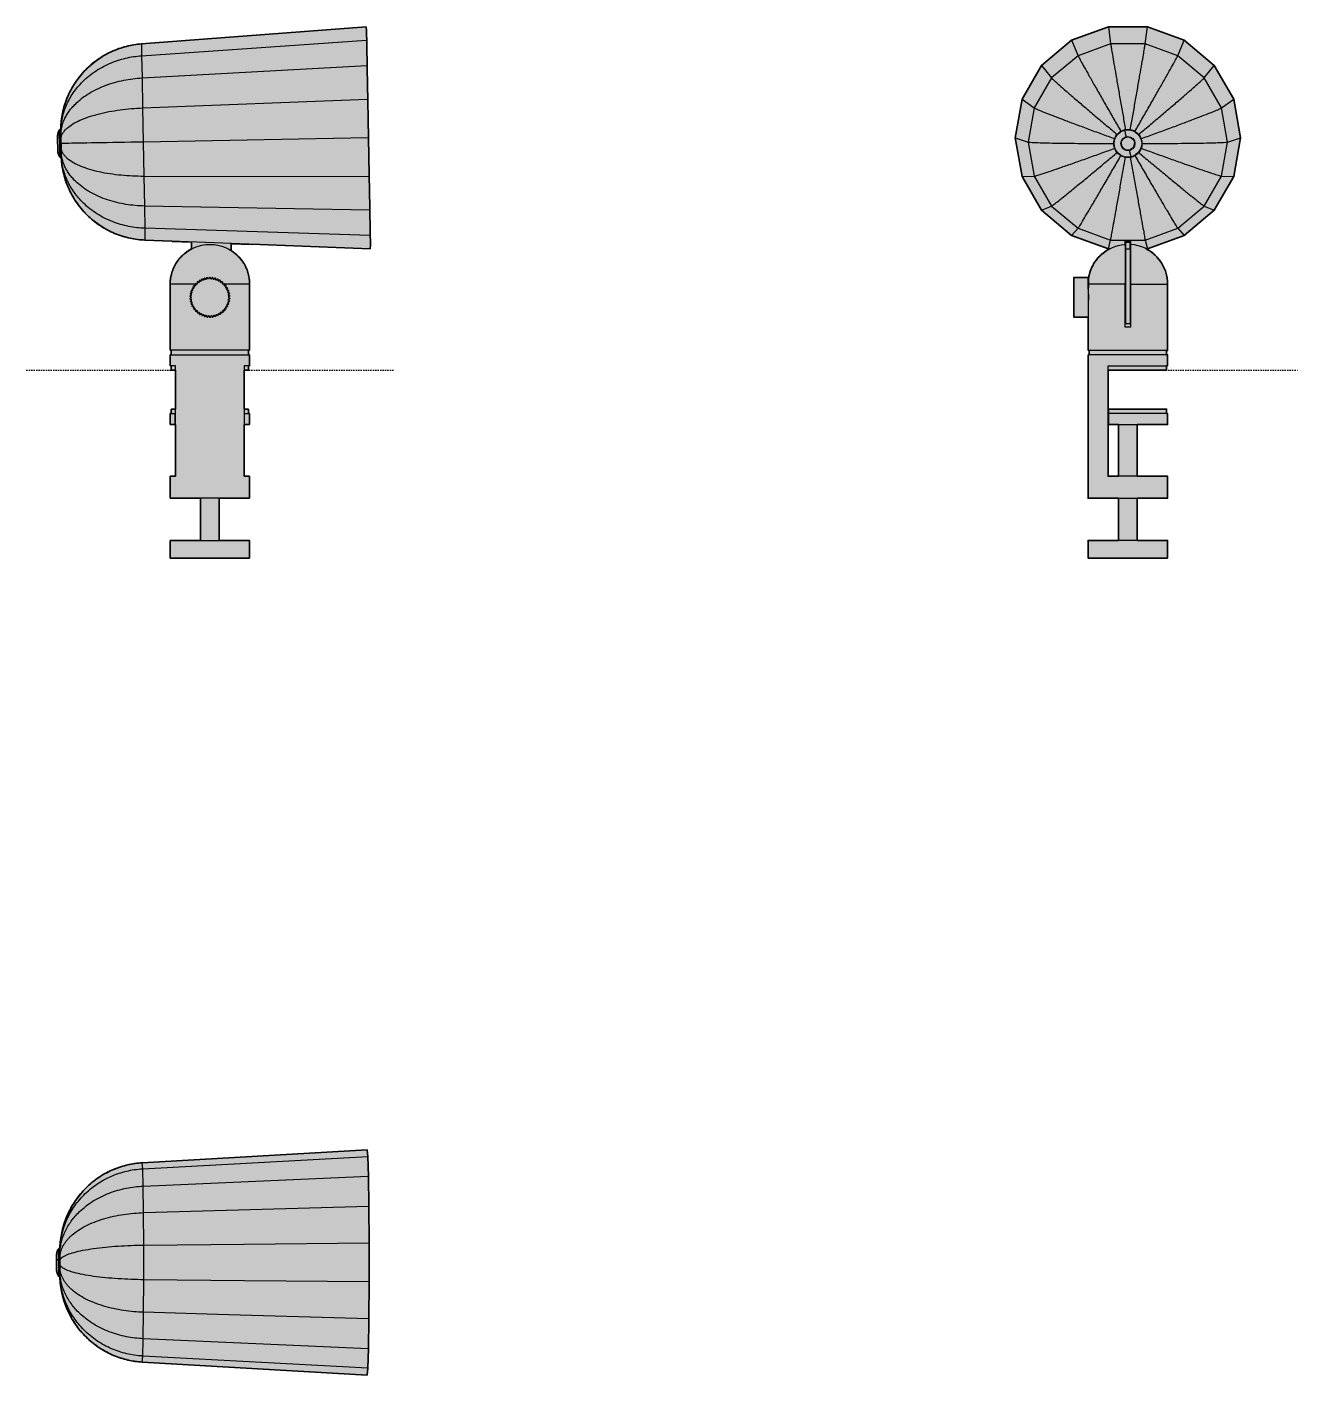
# Model space of a CAD drawing. Header units: millimetres. Extents: x 0 to 576, y -455 to 155.
import ezdxf

# ---------------------------------------------------------------- set-up
doc = ezdxf.new("R2010")
doc.units = ezdxf.units.MM
doc.linetypes.add('Dots', pattern=[1, 0, -1])
doc.layers.add('Blocks', color=7, linetype='Continuous')
doc.layers.add('Blocks$Fill', color=7, linetype='Continuous', true_color=0xffffff)
for name, color, linetype, lineweight, true_color in [('Blocks$Inner', 7, 'Continuous', 25, 0x007f00), ('Blocks$Outline', 7, 'Continuous', 35, 0xff3f3f), ('Groud', 7, 'Dots', 25, 0x243775)]:
    doc.layers.add(name, color=color, linetype=linetype, lineweight=lineweight, true_color=true_color)

# ---------------------------------------------------------------- blocks, each defined once
blk = doc.blocks.new('Noc Clip Table Lamp Top')
at = {"layer": 'Blocks$Fill'}
blk.add_hatch(color=256, dxfattribs=at).paths.add_polyline_path([(139.3, 38.61), (138.98, 41.68), (37.03, 35.8), (36.24, 35.75), (35.44, 35.68), (34.64, 35.59), (33.83, 35.49), (33.02, 35.36), (32.21, 35.22), (31.4, 35.06), (30.58, 34.88), (29.77, 34.69), (28.95, 34.47), (28.13, 34.24), (27.32, 33.99), (26.5, 33.71), (25.69, 33.42), (24.88, 33.11), (24.07, 32.78), (23.27, 32.43), (22.47, 32.06), (21.67, 31.67), (20.89, 31.26), (20.11, 30.83), (19.33, 30.38), (18.57, 29.91), (17.81, 29.43), (17.06, 28.92), (16.32, 28.4), (15.59, 27.86), (14.88, 27.3), (14.17, 26.73), (13.48, 26.13), (12.8, 25.53), (12.14, 24.9), (11.48, 24.26), (10.85, 23.6), (10.23, 22.93), (9.62, 22.25), (9.03, 21.55), (8.46, 20.84), (7.9, 20.12), (7.36, 19.39), (6.84, 18.64), (6.33, 17.89), (5.85, 17.12), (5.38, 16.35), (4.93, 15.56), (4.5, 14.77), (4.09, 13.98), (3.7, 13.17), (3.32, 12.36), (2.97, 11.55), (2.63, 10.73), (2.32, 9.91), (2.02, 9.09), (1.75, 8.26), (1.49, 7.43), (1.25, 6.6), (1.03, 5.77), (0.83, 4.94), (0.64, 4.11), (0.48, 3.28), (0.33, 2.46), (0.2, 1.64), (0.09, 0.82), (0, 0), (-0.06, -0.56), (-0.12, -1.21), (-0.17, -1.86), (-0.21, -2.48), (-0.23, -3.11), (-0.24, -3.1), (-0.25, -3.08), (-0.26, -3.07), (-0.27, -3.06), (-0.27, -3.05), (-0.27, -3.05), (-0.28, -3.05), (-0.28, -3.04), (-0.28, -3.04), (-0.29, -3.03), (-0.29, -3.03), (-0.3, -3.03), (-0.3, -3.02), (-0.3, -3.02), (-0.31, -3.02), (-0.31, -3.01), (-0.32, -3.01), (-0.32, -3), (-0.33, -3), (-0.33, -3), (-0.34, -2.99), (-0.34, -2.99), (-0.35, -2.99), (-0.35, -2.98), (-0.36, -2.98), (-0.37, -2.98), (-0.37, -2.97), (-0.38, -2.97), (-0.38, -2.97), (-0.39, -2.96), (-0.4, -2.96), (-0.4, -2.96), (-0.41, -2.96), (-0.42, -2.95), (-0.42, -2.95), (-0.43, -2.95), (-0.44, -2.95), (-0.45, -2.95), (-0.45, -2.95), (-0.46, -2.94), (-0.47, -2.94), (-0.47, -2.94), (-0.48, -2.94), (-0.49, -2.94), (-0.5, -2.94), (-0.5, -2.94), (-0.51, -2.94), (-0.52, -2.94), (-0.53, -2.94), (-0.53, -2.94), (-0.54, -2.94), (-0.55, -2.94), (-0.56, -2.94), (-0.56, -2.95), (-0.57, -2.95), (-0.57, -2.95), (-0.58, -2.95), (-0.58, -2.95), (-0.58, -2.95), (-0.59, -2.95), (-0.59, -2.95), (-0.6, -2.96), (-0.6, -2.96), (-0.61, -2.96), (-0.62, -2.97), (-0.64, -2.97), (-0.76, -3.08), (-0.76, -3.08), (-0.76, -3.08), (-0.76, -3.08), (-0.76, -3.08), (-0.76, -3.08), (-0.76, -3.08), (-0.76, -3.08), (-0.76, -3.08), (-0.76, -3.08), (-0.76, -3.08), (-0.76, -3.08), (-0.76, -3.08), (-0.76, -3.08), (-0.76, -3.08), (-0.76, -3.08), (-0.76, -3.08), (-0.76, -3.08), (-0.76, -3.08), (-0.76, -3.08), (-0.76, -3.08), (-0.76, -3.08), (-0.76, -3.08), (-0.76, -3.08), (-0.76, -3.08), (-0.8, -3.14), (-0.94, -3.36), (-0.98, -3.44), (-1.02, -3.51), (-1.06, -3.59), (-1.1, -3.67), (-1.14, -3.74), (-1.21, -3.9), (-1.22, -3.92), (-1.22, -3.93), (-1.25, -4), (-1.29, -4.08), (-1.32, -4.15), (-1.35, -4.23), (-1.37, -4.3), (-1.4, -4.37), (-1.42, -4.45), (-1.45, -4.52), (-1.48, -4.65), (-1.52, -4.77), (-1.55, -4.89), (-1.58, -5.01), (-1.6, -5.12), (-1.64, -5.33), (-1.66, -5.44), (-1.68, -5.59), (-1.7, -5.74), (-1.71, -5.87), (-1.72, -5.98), (-1.72, -6.01), (-1.72, -6.02), (-1.72, -6.04), (-1.72, -6.05), (-1.72, -6.07), (-1.72, -6.09), (-1.72, -6.11), (-1.73, -6.2), (-1.75, -6.5), (-1.75, -6.53), (-1.75, -6.53), (-1.75, -6.53), (-1.78, -8.71), (-1.75, -12.06), (-1.75, -12.08), (-1.73, -12.39), (-1.72, -12.6), (-1.71, -12.78), (-1.69, -12.98), (-1.68, -13.09), (-1.66, -13.2), (-1.64, -13.33), (-1.61, -13.45), (-1.56, -13.7), (-1.52, -13.86), (-1.48, -14.01), (-1.46, -14.08), (-1.44, -14.15), (-1.41, -14.23), (-1.38, -14.3), (-1.35, -14.4), (-1.31, -14.5), (-1.27, -14.6), (-1.22, -14.7), (-1.17, -14.81), (-1.12, -14.92), (-1, -15.13), (-0.76, -15.56), (-0.58, -15.68), (-0.57, -15.68), (-0.56, -15.69), (-0.55, -15.69), (-0.55, -15.69), (-0.54, -15.69), (-0.53, -15.69), (-0.53, -15.69), (-0.53, -15.69), (-0.52, -15.7), (-0.52, -15.7), (-0.52, -15.7), (-0.51, -15.7), (-0.51, -15.7), (-0.5, -15.7), (-0.5, -15.7), (-0.5, -15.7), (-0.49, -15.7), (-0.49, -15.7), (-0.48, -15.7), (-0.48, -15.7), (-0.47, -15.69), (-0.46, -15.69), (-0.45, -15.69), (-0.44, -15.69), (-0.44, -15.69), (-0.43, -15.69), (-0.42, -15.68), (-0.41, -15.68), (-0.41, -15.68), (-0.39, -15.67), (-0.39, -15.67), (-0.38, -15.67), (-0.38, -15.67), (-0.37, -15.66), (-0.37, -15.66), (-0.36, -15.66), (-0.36, -15.65), (-0.35, -15.65), (-0.34, -15.65), (-0.34, -15.65), (-0.34, -15.64), (-0.33, -15.64), (-0.33, -15.64), (-0.32, -15.63), (-0.32, -15.63), (-0.31, -15.63), (-0.31, -15.62), (-0.3, -15.61), (-0.29, -15.61), (-0.28, -15.59), (-0.27, -15.58), (-0.24, -15.48), (-0.21, -16.13), (-0.17, -16.78), (-0.12, -17.42), (-0.06, -18.07), (0, -18.64), (0.09, -19.45), (0.2, -20.27), (0.33, -21.09), (0.48, -21.92), (0.64, -22.75), (0.83, -23.58), (1.03, -24.41), (1.25, -25.24), (1.49, -26.07), (1.75, -26.89), (2.02, -27.72), (2.32, -28.55), (2.63, -29.37), (2.97, -30.19), (3.32, -31), (3.7, -31.81), (4.09, -32.61), (4.5, -33.41), (4.93, -34.2), (5.38, -34.98), (5.85, -35.76), (6.33, -36.52), (6.84, -37.28), (7.36, -38.02), (7.9, -38.76), (8.46, -39.48), (9.03, -40.19), (9.62, -40.89), (10.23, -41.57), (10.85, -42.24), (11.48, -42.9), (12.14, -43.54), (12.8, -44.16), (13.48, -44.77), (14.17, -45.36), (14.88, -45.94), (15.59, -46.5), (16.32, -47.04), (17.06, -47.56), (17.81, -48.06), (18.57, -48.55), (19.33, -49.02), (20.11, -49.46), (20.89, -49.89), (21.67, -50.3), (22.47, -50.69), (23.27, -51.06), (24.07, -51.41), (24.88, -51.74), (25.69, -52.06), (26.5, -52.35), (27.32, -52.62), (28.13, -52.88), (28.95, -53.11), (29.77, -53.32), (30.58, -53.52), (31.4, -53.7), (32.21, -53.86), (33.02, -54), (33.83, -54.12), (34.64, -54.23), (35.44, -54.31), (36.24, -54.38), (37.03, -54.44), (138.98, -60.32), (139.3, -57.24), (139.59, -48.39), (139.8, -34.82), (139.91, -18.17), (139.91, -0.46), (139.8, 16.18), (139.59, 29.75)], flags=0)
at = {"layer": 'Blocks$Inner'}
for p, q in [((37.32, 33.08), (139.3, 38.61)), ((37.57, 25.25), (139.59, 29.75)), ((0, 0), (-0.06, -0.56)), ((-0.22, -3.15), (-0.24, -3.1)), ((-1.1, -14.93), (-0.98, -15.2)), ((-0.76, -15.56), (-0.75, -15.55)), ((-0.06, -18.07), (0, -18.64)), ((139.59, -48.39), (37.57, -43.88)), ((139.3, -57.24), (37.32, -51.72))]:
    blk.add_line(p, q, dxfattribs=at)
for points in [[(139.8, 16.18), (139.59, 29.75), (139.3, 38.61), (138.98, 41.68), (37.03, 35.8)], [(37.75, 13.24), (37.57, 25.25), (37.32, 33.08), (37.03, 35.8)], [(37.03, -54.44), (37.32, -51.72), (37.57, -43.88), (37.75, -31.88), (37.85, -17.15), (37.85, -1.48), (37.75, 13.24), (139.8, 16.18), (139.91, -0.46), (139.91, -18.17), (139.8, -34.82), (139.59, -48.39), (139.3, -57.24), (138.98, -60.32), (37.03, -54.44)], [(-0.75, -3.08), (-0.75, -3.08), (-0.76, -3.08), (-0.76, -3.08)], [(37.85, -1.48), (83.22, -1.03), (139.91, -0.46)], [(-1.66, -8.58), (-1.67, -7.8), (-1.67, -7.12), (-1.69, -6.59), (-1.7, -6.25), (-1.72, -6.11), (-1.73, -6.2), (-1.75, -6.5), (-1.75, -6.57)], [(139.91, -18.17), (83.22, -17.61), (37.85, -17.15)], [(139.8, -34.82), (76.23, -32.99), (37.75, -31.88)]]:
    blk.add_lwpolyline(points, dxfattribs=at)
for centre, radius, start, end in [((-140.99, -9.33), 140.37, 357.45856, 2.54918), ((-143.14, -9.16), 143.07, 357.50786, 2.33272), ((116.44, -9.32), 118.22, 178.64619, 181.33705)]:
    blk.add_arc(centre, radius, start, end, dxfattribs=at)
for points, weights in [([(37.03, 35.8), (0.84, 33.72), (-0.21, -3.09)], [0.977692260042, 0.724177830219, 0.988386547174]), ([(-0.14, -4.7), (1.17, 23.64), (37.57, 25.25)], [0.978588033378, 0.723225891568, 0.989397798383]), ([(-0.11, -6.3), (1.35, 12.19), (37.75, 13.24)], [0.981847721021, 0.723190848586, 0.986017485475]), ([(-0.1, -8.27), (1.44, -1.85), (37.85, -1.48)], [0.982923383987, 0.723186134696, 0.9849255965]), ([(37.85, -17.15), (1.51, -16.79), (-0.1, -10.38)], [0.9849255965, 0.723548000407, 0.982206185611]), ([(37.03, -54.44), (0.73, -52.34), (-0.21, -15.43)], [0.977692260042, 0.72359554831, 0.989602968345]), ([(37.57, -43.88), (1.24, -42.28), (-0.14, -14)], [0.989397798383, 0.723592244342, 0.977886072444]), ([(37.75, -31.88), (1.41, -30.83), (-0.11, -12.37)], [0.986017485475, 0.723553817896, 0.981134294057])]:
    blk.add_rational_spline(points, weights, degree=2, dxfattribs=at)
for points, weights, knots in [([(-0.17, -3.65), (0.91, 30.6), (36.74, 33.05), (37.03, 33.07), (37.32, 33.08)], [0.963841727576, 0.726465417094, 1, 0.99696433809, 0.993991601797], [-6.179364, -6.179364, -6.179364, -4.712389, -4.712389, -4.696109, -4.696109, -4.696109]), ([(-0.06, -0.56), (-0.13, -1.21), (-0.17, -1.86), (-0.22, -2.51), (-0.24, -3.16)], [0.986148703267, 0.992902355298, 1, 0.992902355298, 0.986148703267], [0.56502159, 0.56502159, 0.56502159, 0.6030865, 0.6030865, 0.64115141, 0.64115141, 0.64115141]), ([(-0.24, -15.48), (-0.22, -16.13), (-0.17, -16.78), (-0.13, -17.43), (-0.06, -18.07)], [0.986148703267, 0.992902355298, 1, 0.992902355298, 0.986148703267], [6.2451204, 6.2451204, 6.2451204, 6.28318531, 6.28318531, 6.32125022, 6.32125022, 6.32125022]), ([(37.32, -51.72), (37.03, -51.7), (36.74, -51.68), (0.98, -49.24), (-0.17, -15.06)], [0.993991601797, 0.99696433809, 1, 0.726840073853, 0.963192423578], [102.136404, 102.136404, 102.136404, 102.152684, 102.152684, 103.61765, 103.61765, 103.61765])]:
    blk.add_rational_spline(points, weights, degree=2, knots=knots, dxfattribs=at)
for points, knots in [([(-0.76, -3.08), (-0.81, -3.17), (-0.99, -3.42), (-1.21, -3.88), (-1.44, -4.46), (-1.58, -4.98), (-1.66, -5.41), (-1.7, -5.74), (-1.72, -5.95), (-1.72, -6.05), (-1.72, -6.11)], [1, 1, 1, 1, 1.061464, 1.266766, 1.453585, 1.617431, 1.749643, 1.851134, 1.947695, 2, 2, 2, 2]), ([(-0.81, -3.17), (-0.95, -3.42), (-1.27, -3.96), (-1.59, -4.93), (-1.65, -5.69), (-1.69, -6.14)], [0, 0, 0, 0, 0.2625626, 0.5598491, 1, 1, 1, 1]), ([(-0.33, -3.39), (-0.33, -3.39), (-0.33, -3.38), (-0.34, -3.38), (-0.35, -3.38), (-0.35, -3.37), (-0.36, -3.36), (-0.37, -3.36), (-0.39, -3.35), (-0.41, -3.32), (-0.45, -3.28), (-0.51, -3.22), (-0.59, -3.14), (-0.7, -3.05), (-0.74, -3.07), (-0.76, -3.08)], [0, 0, 0, 0, 0.008008, 0.014376, 0.019927, 0.024977, 0.029911, 0.035124, 0.040929, 0.055043, 0.095422, 0.15258, 0.311688, 0.517703, 1, 1, 1, 1]), ([(-0.24, -3.1), (-0.25, -3.08), (-0.28, -3.04), (-0.36, -2.97), (-0.47, -2.94), (-0.57, -2.94), (-0.62, -2.97), (-0.64, -2.97)], [0.055794, 0.055794, 0.055794, 0.055794, 0.259108, 0.47089, 0.700396, 0.933871, 1.055794, 1.055794, 1.055794, 1.055794]), ([(-1.78, -10.06), (-1.77, -10.05), (-1.77, -10.04), (-1.75, -10.03), (-1.71, -10.02), (-1.67, -10.02), (-1.66, -10.02)], [0, 0, 0, 0, 0.2488704, 0.5177107, 0.7955074, 1, 1, 1, 1]), ([(-0.65, -7.88), (-0.95, -8), (-1.48, -8.22), (-1.61, -8.47), (-1.66, -8.58)], [1, 1, 1, 1, 1.560001, 2, 2, 2, 2]), ([(-0.1, -7.92), (-0.1, -7.91), (-0.1, -7.9), (-0.13, -7.88), (-0.19, -7.86), (-0.3, -7.85), (-0.42, -7.84), (-0.53, -7.85), (-0.6, -7.86), (-0.63, -7.87), (-0.65, -7.88)], [0, 0, 0, 0, 0.08999, 0.194045, 0.34084, 0.499993, 0.659162, 0.805951, 0.910017, 1, 1, 1, 1]), ([(-1.73, -12.39), (-1.73, -12.55), (-1.71, -12.75), (-1.67, -13.21), (-1.56, -13.74), (-1.44, -14.19), (-1.31, -14.46), (-1.28, -14.53)], [0, 0, 0, 0, 0.2116, 0.41681, 0.636075, 0.899736, 1, 1, 1, 1]), ([(-1.69, -12.47), (-1.66, -12.93), (-1.59, -13.7), (-1.26, -14.7), (-0.93, -15.27), (-0.76, -15.56)], [0, 0, 0, 0, 0.426953, 0.716482, 1, 1, 1, 1]), ([(-0.58, -15.68), (-0.57, -15.69), (-0.51, -15.7), (-0.41, -15.69), (-0.32, -15.64), (-0.29, -15.6), (-0.27, -15.58)], [0, 0, 0, 0, 0.152851, 0.500531, 0.773405, 1, 1, 1, 1])]:
    blk.add_open_spline(points, degree=3, knots=knots, dxfattribs=at)
blk.add_open_spline([(-1.66, -8.58), (-1.66, -9.41), (-1.66, -10.24), (-1.67, -11), (-1.68, -11.65), (-1.69, -12.14), (-1.7, -12.44), (-1.72, -12.52), (-1.73, -12.39), (-1.75, -12.05)], degree=1, dxfattribs=at)
at = {"layer": 'Blocks$Outline'}
for points in [[(138.98, 41.68), (37.03, 35.8)], [(139.3, 38.61), (138.98, 41.68)], [(139.59, 29.75), (139.3, 38.61)], [(139.8, 16.18), (139.59, 29.75)], [(139.91, -0.46), (139.8, 16.18)], [(0, 0), (-0.06, -0.56)], [(-0.64, -2.97), (-0.76, -3.08)], [(-0.23, -3.11), (-0.24, -3.1)], [(139.91, -18.17), (139.91, -0.46)], [(-1.72, -6.11), (-1.73, -6.2), (-1.75, -6.5), (-1.75, -6.53)], [(-1.75, -12.08), (-1.73, -12.39)], [(-0.76, -15.56), (-0.58, -15.68)], [(-0.27, -15.58), (-0.24, -15.48)], [(-0.06, -18.07), (0, -18.64)], [(139.8, -34.82), (139.91, -18.17)], [(139.59, -48.39), (139.8, -34.82)], [(139.3, -57.24), (139.59, -48.39)], [(37.03, -54.44), (138.98, -60.32)], [(138.98, -60.32), (139.3, -57.24)]]:
    blk.add_lwpolyline(points, dxfattribs=at)
for points, weights in [([(37.03, 35.8), (3.55, 33.87), (0, 0)], [0.977692254254, 0.738505874155, 0.960175367373]), ([(0, -18.64), (3.55, -52.51), (37.03, -54.44)], [0.960175367373, 0.738505874155, 0.977692254254])]:
    blk.add_rational_spline(points, weights, degree=2, dxfattribs=at)
for points, knots in [([(-1.45, -4.52), (-1.5, -4.69), (-1.58, -4.99), (-1.66, -5.41), (-1.7, -5.74), (-1.72, -5.95), (-1.72, -6.05), (-1.72, -6.11)], [0.4652639, 0.4652639, 0.4652639, 0.4652639, 0.6174527, 0.7496839, 0.8511896, 0.9477646, 1, 1, 1, 1]), ([(-0.76, -3.08), (-0.81, -3.17), (-0.99, -3.42), (-1.12, -3.7), (-1.22, -3.92), (-1.22, -3.93)], [0, 0, 0, 0, 0.061464, 0.2667665, 0.2755552, 0.2755552, 0.2755552, 0.2755552]), ([(-0.24, -3.1), (-0.25, -3.08), (-0.28, -3.04), (-0.36, -2.97), (-0.47, -2.94), (-0.57, -2.94), (-0.62, -2.97), (-0.64, -2.97)], [0, 0, 0, 0, 0.203314, 0.415096, 0.644602, 0.878078, 1, 1, 1, 1]), ([(-1.73, -12.39), (-1.73, -12.55), (-1.71, -12.75), (-1.67, -13.21), (-1.56, -13.74), (-1.46, -14.11), (-1.38, -14.3)], [0, 0, 0, 0, 0.2116004, 0.4168099, 0.636075, 0.8952279, 0.8952279, 0.8952279, 0.8952279]), ([(-1.38, -14.3), (-1.34, -14.44), (-1.17, -14.85), (-0.93, -15.27), (-0.76, -15.56), (-0.76, -15.56)], [0.5820401, 0.5820401, 0.5820401, 0.5820401, 0.7164375, 0.9998756, 1, 1, 1, 1]), ([(-0.58, -15.68), (-0.57, -15.69), (-0.51, -15.7), (-0.41, -15.69), (-0.32, -15.64), (-0.29, -15.6), (-0.27, -15.58)], [0, 0, 0, 0, 0.152851, 0.500531, 0.773405, 1, 1, 1, 1])]:
    blk.add_open_spline(points, degree=3, knots=knots, dxfattribs=at)
for points in [[(-1.22, -3.93), (-1.31, -4.13), (-1.39, -4.32), (-1.45, -4.52)], [(-0.76, -3.08), (-0.76, -3.08), (-0.76, -3.08), (-0.76, -3.08)]]:
    blk.add_open_spline(points, degree=3, dxfattribs=at)
for points, weights, knots in [([(-0.06, -0.56), (-0.13, -1.21), (-0.17, -1.86), (-0.21, -2.48), (-0.23, -3.11)], [0.986148703267, 0.992902355298, 1, 0.993137403426, 0.98659639321], [6.2451204, 6.2451204, 6.2451204, 6.28318531, 6.28318531, 6.31998965, 6.31998965, 6.31998965]), ([(-1.75, -6.53), (-1.75, -6.53), (-1.75, -6.55), (-1.8, -8.71), (-1.77, -11.02), (-1.76, -11.61), (-1.75, -12.03), (-1.75, -12.05), (-1.75, -12.07), (-1.75, -12.08)], [0.999999999978, 0.999999999974, 0.999998005378, 0.999787015312, 0.999914391413, 0.999953943051, 0.9999945152, 0.999997381288, 0.999999018989, 0.999999999687], [0, 0, 0, 0, 0.040169, 4.311473, 4.678179, 5.473978, 5.518929, 5.532396, 5.552146, 5.552146, 5.552146]), ([(-0.24, -15.48), (-0.22, -16.13), (-0.17, -16.78), (-0.13, -17.43), (-0.06, -18.07)], [0.986148703267, 0.992902355298, 1, 0.992902355298, 0.986148703267], [6.2451204, 6.2451204, 6.2451204, 6.28318531, 6.28318531, 6.32125022, 6.32125022, 6.32125022])]:
    blk.add_rational_spline(points, weights, degree=2, knots=knots, dxfattribs=at)
blk = doc.blocks.new('Noc Clip Table Lamp Side')
at = {"layer": 'Blocks$Fill'}
blk.add_hatch(color=256, dxfattribs=at).paths.add_polyline_path([(-69.3, 55.02), (-68.65, 55.02), (-52.01, 61.08), (-38.44, 72.46), (-29.58, 87.8), (-26.51, 105.24), (-29.58, 122.68), (-38.44, 138.01), (-52.01, 149.4), (-68.65, 155.45), (-86.36, 155.45), (-103.01, 149.4), (-116.58, 138.01), (-125.43, 122.68), (-128.51, 105.24), (-125.43, 87.8), (-116.58, 72.46), (-103.01, 61.08), (-86.36, 55.02), (-85.71, 55.02), (-86.2, 54.76), (-86.69, 54.48), (-87.16, 54.19), (-87.63, 53.89), (-88.09, 53.56), (-88.54, 53.23), (-88.98, 52.87), (-89.4, 52.51), (-89.82, 52.13), (-90.23, 51.74), (-90.62, 51.33), (-91, 50.92), (-91.36, 50.49), (-91.72, 50.05), (-92.05, 49.6), (-92.37, 49.15), (-92.68, 48.68), (-92.97, 48.21), (-93.25, 47.73), (-93.51, 47.25), (-93.75, 46.76), (-93.98, 46.26), (-94.19, 45.77), (-94.38, 45.27), (-94.56, 44.76), (-94.72, 44.26), (-94.87, 43.76), (-95, 43.25), (-95.11, 42.75), (-95.21, 42.25), (-95.3, 41.75), (-95.37, 41.25), (-95.37, 39), (-95.38, 38.26), (-95.4, 37.91), (-95.42, 37.6), (-95.47, 37.1), (-95.51, 36.75), (-95.51, 36.75), (-95.51, 36.75), (-95.51, 36.75), (-95.51, 36.75), (-95.51, 36.75), (-95.51, 36.96), (-95.51, 37.03), (-95.51, 39.81), (-95.51, 41.8), (-95.51, 41.8), (-95.51, 41.81), (-95.51, 41.81), (-95.51, 41.82), (-95.51, 41.82), (-95.51, 41.83), (-95.51, 41.83), (-95.51, 41.84), (-95.51, 41.84), (-95.51, 41.85), (-95.51, 41.85), (-95.52, 41.86), (-95.52, 41.86), (-95.52, 41.87), (-95.52, 41.87), (-95.52, 41.88), (-95.53, 41.88), (-95.53, 41.89), (-95.53, 41.89), (-95.53, 41.89), (-95.53, 41.9), (-95.54, 41.9), (-95.54, 41.91), (-95.54, 41.91), (-95.54, 41.91), (-95.55, 41.92), (-95.55, 41.92), (-95.55, 41.93), (-95.56, 41.93), (-95.56, 41.93), (-95.56, 41.94), (-95.57, 41.94), (-95.57, 41.94), (-95.57, 41.95), (-95.58, 41.95), (-95.58, 41.95), (-95.58, 41.96), (-95.59, 41.96), (-95.59, 41.96), (-95.6, 41.97), (-95.6, 41.97), (-95.6, 41.97), (-95.61, 41.97), (-95.61, 41.98), (-95.62, 41.98), (-95.62, 41.98), (-95.63, 41.98), (-95.63, 41.98), (-95.64, 41.99), (-95.64, 41.99), (-95.65, 41.99), (-95.65, 41.99), (-95.65, 41.99), (-95.66, 41.99), (-95.66, 41.99), (-95.67, 42), (-95.67, 42), (-95.68, 42), (-95.68, 42), (-95.69, 42), (-95.69, 42), (-95.7, 42), (-95.7, 42), (-95.71, 42), (-101.81, 42), (-101.81, 42), (-101.82, 42), (-101.82, 42), (-101.83, 42), (-101.83, 42), (-101.83, 42), (-101.84, 42), (-101.84, 42), (-101.85, 42), (-101.85, 41.99), (-101.86, 41.99), (-101.86, 41.99), (-101.87, 41.99), (-101.87, 41.99), (-101.88, 41.99), (-101.88, 41.99), (-101.89, 41.98), (-101.89, 41.98), (-101.9, 41.98), (-101.9, 41.98), (-101.9, 41.98), (-101.91, 41.97), (-101.91, 41.97), (-101.92, 41.97), (-101.92, 41.96), (-101.93, 41.96), (-101.93, 41.96), (-101.93, 41.96), (-101.94, 41.95), (-101.94, 41.95), (-101.95, 41.95), (-101.95, 41.94), (-101.95, 41.94), (-101.96, 41.93), (-101.96, 41.93), (-101.96, 41.93), (-101.97, 41.92), (-101.97, 41.92), (-101.97, 41.91), (-101.98, 41.91), (-101.98, 41.91), (-101.98, 41.9), (-101.98, 41.9), (-101.99, 41.89), (-101.99, 41.89), (-101.99, 41.88), (-101.99, 41.88), (-101.99, 41.87), (-102, 41.87), (-102, 41.86), (-102, 41.86), (-102, 41.86), (-102, 41.85), (-102, 41.85), (-102, 41.84), (-102, 41.84), (-102.01, 41.83), (-102.01, 41.83), (-102.01, 41.82), (-102.01, 41.82), (-102.01, 41.81), (-102.01, 41.81), (-102.01, 41.8), (-102.01, 41.8), (-102.01, 24.2), (-102.01, 24.2), (-102.01, 24.19), (-102.01, 24.19), (-102.01, 24.18), (-102.01, 24.18), (-102.01, 24.17), (-102, 24.17), (-102, 24.16), (-102, 24.16), (-102, 24.15), (-102, 24.15), (-102, 24.14), (-102, 24.14), (-102, 24.13), (-101.99, 24.13), (-101.99, 24.12), (-101.99, 24.12), (-101.99, 24.11), (-101.99, 24.11), (-101.98, 24.11), (-101.98, 24.1), (-101.98, 24.1), (-101.98, 24.09), (-101.97, 24.09), (-101.97, 24.08), (-101.97, 24.08), (-101.97, 24.08), (-101.96, 24.07), (-101.96, 24.07), (-101.96, 24.07), (-101.95, 24.06), (-101.95, 24.06), (-101.95, 24.06), (-101.94, 24.05), (-101.94, 24.05), (-101.93, 24.05), (-101.93, 24.04), (-101.93, 24.04), (-101.92, 24.04), (-101.92, 24.03), (-101.92, 24.03), (-101.91, 24.03), (-101.91, 24.03), (-101.9, 24.02), (-101.9, 24.02), (-101.89, 24.02), (-101.89, 24.02), (-101.88, 24.02), (-101.88, 24.01), (-101.88, 24.01), (-101.87, 24.01), (-101.87, 24.01), (-101.86, 24.01), (-101.86, 24.01), (-101.85, 24), (-101.85, 24), (-101.84, 24), (-101.84, 24), (-101.83, 24), (-101.83, 24), (-101.82, 24), (-101.82, 24), (-101.81, 24), (-101.81, 24), (-95.71, 24), (-95.7, 24), (-95.7, 24), (-95.69, 24), (-95.69, 24), (-95.68, 24), (-95.68, 24), (-95.67, 24), (-95.67, 24), (-95.66, 24), (-95.66, 24.01), (-95.65, 24.01), (-95.65, 24.01), (-95.65, 24.01), (-95.64, 24.01), (-95.64, 24.01), (-95.63, 24.02), (-95.63, 24.02), (-95.62, 24.02), (-95.62, 24.02), (-95.61, 24.02), (-95.61, 24.03), (-95.6, 24.03), (-95.6, 24.03), (-95.6, 24.03), (-95.59, 24.04), (-95.59, 24.04), (-95.58, 24.04), (-95.58, 24.05), (-95.58, 24.05), (-95.57, 24.05), (-95.57, 24.06), (-95.57, 24.06), (-95.56, 24.06), (-95.56, 24.06), (-95.56, 24.07), (-95.55, 24.07), (-95.55, 24.07), (-95.55, 24.08), (-95.55, 24.08), (-95.54, 24.08), (-95.54, 24.09), (-95.54, 24.09), (-95.54, 24.1), (-95.54, 24.1), (-95.53, 24.1), (-95.53, 24.11), (-95.53, 24.11), (-95.53, 24.11), (-95.53, 24.12), (-95.52, 24.12), (-95.52, 24.13), (-95.52, 24.13), (-95.52, 24.13), (-95.52, 24.14), (-95.52, 24.14), (-95.51, 24.15), (-95.51, 24.15), (-95.51, 24.16), (-95.51, 24.16), (-95.51, 24.16), (-95.51, 24.17), (-95.51, 24.17), (-95.51, 24.18), (-95.51, 24.18), (-95.51, 9), (-95.01, 9), (-95.01, 7), (-95.51, 7), (-95.51, -58), (-81.76, -58), (-81.76, -77.12), (-95.51, -77.12), (-95.51, -85.12), (-59.51, -85.12), (-59.51, -77.12), (-73.26, -77.12), (-73.26, -58), (-59.51, -58), (-59.51, -48), (-73.26, -48), (-73.26, -24.62), (-59.51, -24.62), (-59.51, -19.62), (-60.01, -19.62), (-60.01, -17.62), (-86.31, -17.62), (-86.31, -19.62), (-86.31, -24.62), (-81.76, -24.62), (-81.76, -48), (-86.51, -48), (-86.51, 0), (-60.01, 0), (-60.01, 2), (-59.51, 2), (-59.51, 7), (-60.01, 7), (-60.01, 9), (-59.51, 9), (-59.51, 39), (-59.52, 39.56), (-59.54, 40.12), (-59.59, 40.69), (-59.65, 41.26), (-59.73, 41.84), (-59.84, 42.42), (-59.96, 43), (-60.1, 43.58), (-60.26, 44.17), (-60.45, 44.75), (-60.66, 45.32), (-60.88, 45.9), (-61.13, 46.47), (-61.4, 47.03), (-61.54, 47.31), (-61.69, 47.59), (-61.84, 47.87), (-62, 48.14), (-62.16, 48.41), (-62.33, 48.68), (-62.51, 48.95), (-62.68, 49.21), (-62.87, 49.47), (-63.06, 49.73), (-63.25, 49.98), (-63.45, 50.24), (-63.65, 50.48), (-63.85, 50.73), (-64.06, 50.97), (-64.28, 51.21), (-64.5, 51.44), (-64.72, 51.67), (-64.95, 51.89), (-65.18, 52.12), (-65.41, 52.33), (-65.65, 52.55), (-65.9, 52.75), (-66.14, 52.96), (-66.39, 53.16), (-66.64, 53.35), (-66.9, 53.54), (-67.15, 53.72), (-67.41, 53.9), (-67.68, 54.08), (-67.94, 54.25), (-68.21, 54.41), (-68.75, 54.73)], flags=0)
at = {"layer": 'Blocks$Inner'}
for p, q in [((-86.36, 155.45), (-85.34, 147.78)), ((-69.67, 147.78), (-68.65, 155.45)), ((-103.01, 149.4), (-100.07, 142.42)), ((-116.58, 138.01), (-112.07, 132.35)), ((-42.94, 132.35), (-38.44, 138.01)), ((-125.43, 122.68), (-119.91, 118.78)), ((-35.11, 118.78), (-29.58, 122.68)), ((-128.51, 105.24), (-122.63, 103.35)), ((-32.39, 103.35), (-26.51, 105.24)), ((-125.43, 87.8), (-119.91, 87.93)), ((-35.11, 87.93), (-29.58, 87.8)), ((-116.58, 72.46), (-112.07, 74.36)), ((-42.94, 74.36), (-38.44, 72.46)), ((-103.01, 61.08), (-100.07, 64.29)), ((-54.95, 64.29), (-52.01, 61.08)), ((-78.51, 56.93), (-78.76, 56.93)), ((-78.76, 55.02), (-78.51, 55.02)), ((-76.51, 58.26), (-76.51, 58.46)), ((-76.51, 54.92), (-76.51, 57.92)), ((-76.26, 56.93), (-76.51, 56.93)), ((-76.26, 56.91), (-76.51, 56.92)), ((-76.51, 55.02), (-76.26, 55.02)), ((-76.26, 39), (-59.51, 39)), ((-95.01, 9), (-95.01, 7)), ((-60.01, 7), (-60.01, 9)), ((-81.76, -24.62), (-81.76, -48)), ((-73.26, -48), (-73.26, -24.62)), ((-81.76, -58), (-81.76, -77.12)), ((-73.26, -77.12), (-73.26, -58))]:
    blk.add_line(p, q, dxfattribs=at)
for points in [[(-69.3, 55.02), (-68.65, 55.02), (-52.01, 61.08), (-38.44, 72.46), (-29.58, 87.8), (-26.51, 105.24), (-29.58, 122.68), (-38.44, 138.01), (-52.01, 149.4), (-68.65, 155.45), (-86.36, 155.45), (-103.01, 149.4), (-116.58, 138.01), (-125.43, 122.68), (-128.51, 105.24), (-125.43, 87.8), (-116.58, 72.46), (-103.01, 61.08), (-86.36, 55.02), (-85.71, 55.02)], [(-54.95, 142.42), (-69.67, 147.78), (-85.34, 147.78), (-100.07, 142.42), (-112.07, 132.35), (-119.91, 118.78), (-122.63, 103.35), (-119.91, 87.93), (-112.07, 74.36), (-100.07, 64.29), (-85.34, 58.93)], [(-69.67, 58.93), (-54.95, 64.29), (-42.94, 74.36), (-35.11, 87.93), (-32.39, 103.35), (-35.11, 118.78), (-42.94, 132.35), (-54.95, 142.42), (-52.01, 149.4)], [(-76.26, 56.96), (-76.26, 39), (-76.26, 19.5), (-78.76, 19.5), (-78.76, 39), (-95.37, 39), (-95.37, 41.25)], [(-86.36, 55.02), (-85.34, 58.93), (-69.67, 58.93), (-68.65, 55.02)], [(-78.51, 57.09), (-78.76, 57.09), (-78.76, 58.46), (-76.26, 58.46), (-76.26, 57.09), (-76.51, 57.09)], [(-78.76, 56.96), (-78.76, 39)], [(-78.51, 54.92), (-76.51, 54.92), (-76.51, 21), (-78.51, 21), (-78.51, 54.92), (-78.51, 57.92), (-78.51, 58.26), (-78.51, 58.46)], [(-78.51, 57.92), (-76.51, 57.92), (-76.51, 58.26), (-78.51, 58.26)], [(-95.51, 41.8), (-95.51, 41.71), (-95.51, 41.7), (-95.51, 39.81), (-95.51, 39.77), (-95.51, 39.37), (-95.51, 38.99), (-95.51, 38.94), (-95.51, 38.54), (-95.51, 38.1), (-95.51, 38.06), (-95.51, 38), (-95.51, 37.61), (-95.51, 37.12), (-95.51, 37.03), (-95.51, 36.96), (-95.51, 36.59), (-95.51, 36.07), (-95.51, 35.93), (-95.51, 35.86), (-95.51, 35.51), (-95.51, 34.97), (-95.51, 34.77), (-95.51, 34.7), (-95.51, 34.38), (-95.51, 33.82), (-95.51, 33.58), (-95.51, 33.51), (-95.51, 33.23), (-95.51, 32.66), (-95.51, 32.38), (-95.51, 32.3), (-95.51, 32.07), (-95.51, 31.51), (-95.51, 31.19), (-95.51, 31.12), (-95.51, 30.92), (-95.51, 30.38), (-95.51, 30.03), (-95.51, 29.96), (-95.51, 29.82), (-95.51, 29.3), (-95.51, 28.93), (-95.51, 28.87), (-95.51, 28.78), (-95.51, 28.29), (-95.51, 27.91), (-95.51, 27.85), (-95.51, 27.81), (-95.51, 27.37), (-95.51, 26.98), (-95.51, 26.92), (-95.51, 26.56), (-95.51, 26.16), (-95.51, 26.11), (-95.51, 25.86), (-95.51, 25.47), (-95.51, 25.43), (-95.51, 25.3), (-95.51, 24.92), (-95.51, 24.89), (-95.51, 24.88), (-95.51, 24.52), (-95.51, 24.5), (-95.51, 24.28), (-95.51, 24.27), (-95.51, 24.23), (-95.51, 9), (-59.51, 9), (-59.51, 39)], [(-86.51, 0), (-60.01, 0), (-60.01, 2)], [(-60.01, -19.62), (-60.01, -17.62), (-86.31, -17.62), (-86.31, -19.62), (-86.31, -24.62), (-59.51, -24.62), (-59.51, -19.62), (-86.31, -19.62)]]:
    blk.add_lwpolyline(points, dxfattribs=at)
for points in [[(-95.51, 7), (-95.51, -58), (-59.51, -58), (-59.51, -48), (-86.51, -48), (-86.51, 2), (-59.51, 2), (-59.51, 7)], [(-59.51, -85.12), (-59.51, -77.12), (-95.51, -77.12), (-95.51, -85.12)]]:
    blk.add_lwpolyline(points, close=True, dxfattribs=at)
for centre, radius in [((-77.51, 102.66), 6.24), ((-77.51, 102.64), 3.21), ((-77.51, 102.64), 3)]:
    blk.add_circle(centre, radius, dxfattribs=at)
for centre, radius, start, end in [((-77.51, 102.64), 3, 179.98473, 283.34886), ((-77.51, 102.64), 3, 283.33974, 359.97491), ((-77.51, 39), 18, 0, 86.01792)]:
    blk.add_arc(centre, radius, start, end, dxfattribs=at)
at = {"layer": 'Blocks$Inner', "extrusion": (0, 0, -1)}
blk.add_arc((77.51, 39), 18, 7.18076, 86.01792, dxfattribs=at)
at = {"layer": 'Blocks$Inner'}
for points, weights in [([(-85.34, 147.78), (-84.98, 145.07), (-78.61, 108.9)], [0.971127284639, 0.72478401294, 0.99458429508]), ([(-76.41, 108.89), (-70.03, 145.06), (-69.67, 147.78)], [0.994663576395, 0.724747823809, 0.971127284641]), ([(-100.07, 142.42), (-99.03, 139.96), (-80.69, 108.17)], [0.97190744501, 0.724915798872, 0.993368034759]), ([(-74.32, 108.18), (-55.99, 139.96), (-54.95, 142.42)], [0.993310279954, 0.724942370503, 0.97190744501]), ([(-112.07, 132.35), (-110.48, 130.35), (-82.38, 106.76)], [0.973381766054, 0.724892716752, 0.991697373015]), ([(-72.69, 106.71), (-44.54, 130.35), (-42.94, 132.35)], [0.992491350209, 0.72452351037, 0.973381766053]), ([(-119.91, 118.78), (-117.95, 117.4), (-83.41, 104.82)], [0.975386906332, 0.72445686071, 0.990345913792]), ([(-71.61, 104.81), (-37.07, 117.4), (-35.11, 118.78)], [0.990366271622, 0.724447254821, 0.975386906332]), ([(-122.63, 103.35), (-120.54, 102.69), (-83.79, 102.67)], [0.977692260041, 0.724408120296, 0.987906965056]), ([(-119.91, 87.93), (-117.95, 87.97), (-83.41, 100.52)], [0.980024772329, 0.724387950898, 0.985470276316]), ([(-112.07, 74.36), (-110.48, 75.03), (-82.33, 98.62)], [0.982098264273, 0.724421965935, 0.983274042666]), ([(-72.62, 98.57), (-44.54, 75.03), (-42.94, 74.36)], [0.982460254859, 0.724827648864, 0.982098264275]), ([(-71.6, 100.52), (-37.07, 87.97), (-35.11, 87.93)], [0.985406358648, 0.724419246944, 0.98002477233]), ([(-71.23, 102.67), (-34.47, 102.69), (-32.39, 103.35)], [0.987884596469, 0.72441887147, 0.977692260042]), ([(-100.07, 64.29), (-99.03, 65.42), (-80.7, 97.15)], [0.9836510394, 0.724825039413, 0.980926856214]), ([(-85.34, 58.93), (-84.98, 60.31), (-78.61, 96.44)], [0.984481922545, 0.724603940631, 0.98055367386]), ([(-76.41, 96.42), (-70.03, 60.31), (-69.67, 58.93)], [0.980429454176, 0.724667019148, 0.984481922543]), ([(-74.32, 97.15), (-55.99, 65.42), (-54.95, 64.29)], [0.98094300462, 0.724816879582, 0.9836510394]), ([(-102.01, 41.8), (-102.01, 42), (-101.81, 42)], [1, 0.7071270357, 1])]:
    blk.add_rational_spline(points, weights, degree=2, dxfattribs=at)
for points, knots in [([(-71.13, 102.45), (-71.13, 102.64), (-71.13, 103.2), (-71.27, 104.11), (-71.6, 105.14), (-72.1, 106.1), (-72.76, 106.96), (-73.55, 107.7), (-74.46, 108.3), (-75.46, 108.73), (-76.51, 108.99), (-77.6, 109.07), (-78.68, 108.96), (-79.72, 108.67), (-80.71, 108.21), (-81.6, 107.59), (-82.37, 106.83), (-83.01, 105.95), (-83.48, 104.97), (-83.79, 103.93), (-83.91, 102.85), (-83.85, 101.77), (-83.61, 100.71), (-83.19, 99.71), (-82.61, 98.79), (-81.89, 97.98), (-81.03, 97.31), (-80.08, 96.79), (-79.05, 96.44), (-77.98, 96.27), (-76.89, 96.28), (-75.83, 96.48), (-74.81, 96.85), (-73.86, 97.39), (-73.03, 98.08), (-72.32, 98.91), (-71.76, 99.84), (-71.36, 100.85), (-71.18, 101.73), (-71.14, 102.27), (-71.13, 102.45)], [0, 0, 0, 0, 0.014493, 0.041473, 0.068476, 0.095479, 0.122482, 0.149485, 0.176488, 0.203491, 0.230494, 0.257497, 0.2845, 0.311504, 0.338507, 0.36551, 0.392513, 0.419517, 0.44652, 0.473522, 0.500526, 0.527529, 0.554532, 0.581534, 0.608537, 0.63554, 0.662543, 0.689546, 0.71655, 0.743553, 0.770556, 0.797559, 0.824562, 0.851566, 0.878569, 0.905572, 0.932575, 0.959578, 0.986581, 1, 1, 1, 1]), ([(-78.95, 108.73), (-78.95, 108.75), (-78.96, 108.79), (-78.97, 108.84), (-78.98, 108.87), (-78.98, 108.86), (-78.98, 108.86)], [1, 1, 1, 1, 1.215763, 1.465298, 1.817279, 2, 2, 2, 2]), ([(-78.25, 105.76), (-78.39, 106.35), (-78.64, 107.4), (-78.85, 108.32), (-78.95, 108.73)], [0, 0, 0, 0, 0.5599974, 1, 1, 1, 1]), ([(-78.2, 105.56), (-78.2, 105.56), (-78.2, 105.57), (-78.21, 105.6), (-78.22, 105.65), (-78.23, 105.7), (-78.24, 105.74), (-78.25, 105.76)], [-1, -1, -1, -1, -0.790742, -0.56373, -0.366872, -0.17636, 0, 0, 0, 0]), ([(-76.77, 99.52), (-76.77, 99.54), (-76.78, 99.59), (-76.8, 99.65), (-76.81, 99.69), (-76.81, 99.72), (-76.81, 99.72), (-76.82, 99.72)], [2, 2, 2, 2, 2.209244, 2.436269, 2.633136, 2.823644, 3, 3, 3, 3]), ([(-76.07, 96.59), (-76.19, 97.1), (-76.41, 98.01), (-76.66, 99.06), (-76.77, 99.52)], [1, 1, 1, 1, 1.560001, 2, 2, 2, 2]), ([(-76.04, 96.46), (-76.04, 96.46), (-76.03, 96.45), (-76.04, 96.48), (-76.05, 96.53), (-76.06, 96.57), (-76.07, 96.59)], [0, 0, 0, 0, 0.1632625, 0.5236203, 0.7790965, 1, 1, 1, 1]), ([(-95.37, 39), (-95.37, 38.75), (-95.38, 38.24), (-95.42, 37.57), (-95.47, 37.06), (-95.51, 36.76), (-95.51, 36.72), (-95.48, 36.93), (-95.44, 37.38), (-95.39, 38), (-95.37, 38.58), (-95.37, 38.92), (-95.37, 39)], [0, 0, 0, 0, 0.106799, 0.213578, 0.320882, 0.428535, 0.53562, 0.642113, 0.748899, 0.856413, 0.963963, 1, 1, 1, 1]), ([(-95.51, 35.25), (-95.5, 35.23), (-95.5, 35.18), (-95.45, 34.79), (-95.4, 34.22), (-95.37, 33.51), (-95.36, 32.74), (-95.39, 32.01), (-95.44, 31.38), (-95.48, 30.95), (-95.51, 30.74), (-95.51, 30.77), (-95.5, 30.78)], [0, 0, 0, 0, 0.106803, 0.213587, 0.320887, 0.428542, 0.53563, 0.642112, 0.748896, 0.856415, 0.963962, 1, 1, 1, 1])]:
    blk.add_open_spline(points, degree=3, knots=knots, dxfattribs=at)
for points in [[(-102.01, 24.2), (-102.01, 41.8)], [(-101.81, 42), (-95.71, 42)], [(-95.71, 24), (-101.81, 24)]]:
    blk.add_open_spline(points, degree=1, dxfattribs=at)
for points, weights, knots in [([(-95.71, 42), (-95.62, 42), (-95.57, 41.94), (-95.51, 41.88), (-95.51, 41.8)], [1, 0.923875815725, 1, 0.923875815725, 1], [30.4282542, 30.4282542, 30.4282542, 30.5853307, 30.5853307, 30.7424073, 30.7424073, 30.7424073]), ([(-101.81, 24), (-101.89, 24), (-101.95, 24.06), (-102.01, 24.12), (-102.01, 24.2)], [1, 0.923877360582, 1, 0.923877360582, 1], [6.099999, 6.099999, 6.099999, 6.2570773, 6.2570773, 6.4141557, 6.4141557, 6.4141557]), ([(-95.51, 24.2), (-95.51, 24.12), (-95.57, 24.06), (-95.62, 24), (-95.71, 24)], [1, 0.923879273952, 1, 0.923879273952, 1], [-0.3141574, -0.3141574, -0.3141574, -0.1570787, -0.1570787, 0, 0, 0])]:
    blk.add_rational_spline(points, weights, degree=2, knots=knots, dxfattribs=at)
at = {"layer": 'Blocks$Outline'}
for points in [[(-69.3, 55.02), (-68.65, 55.02), (-52.01, 61.08), (-38.44, 72.46), (-29.58, 87.8), (-26.51, 105.24), (-29.58, 122.68), (-38.44, 138.01), (-52.01, 149.4), (-68.65, 155.45), (-86.36, 155.45), (-103.01, 149.4), (-116.58, 138.01), (-125.43, 122.68), (-128.51, 105.24), (-125.43, 87.8), (-116.58, 72.46), (-103.01, 61.08), (-86.36, 55.02), (-85.71, 55.02)], [(-95.01, 7), (-95.51, 7)], [(-95.51, 7), (-95.51, -58), (-81.76, -58)], [(-95.01, 9), (-95.01, 7)], [(-60.01, 7), (-60.01, 9)], [(-60.01, 2), (-59.51, 2), (-59.51, 7), (-60.01, 7)], [(-86.51, 0), (-60.01, 0), (-60.01, 2)], [(-81.76, -48), (-86.51, -48), (-86.51, 0)], [(-60.01, -19.62), (-60.01, -17.62), (-86.31, -17.62), (-86.31, -19.62), (-86.31, -24.62), (-81.76, -24.62)], [(-73.26, -24.62), (-59.51, -24.62), (-59.51, -19.62), (-60.01, -19.62)], [(-81.76, -24.62), (-81.76, -48)], [(-73.26, -48), (-73.26, -24.62)], [(-73.26, -58), (-59.51, -58), (-59.51, -48), (-73.26, -48)], [(-81.76, -58), (-81.76, -77.12)], [(-73.26, -77.12), (-73.26, -58)], [(-81.76, -77.12), (-95.51, -77.12), (-95.51, -85.12), (-59.51, -85.12)], [(-59.51, -85.12), (-59.51, -77.12), (-73.26, -77.12)]]:
    blk.add_lwpolyline(points, dxfattribs=at)
for points, weights, knots in [([(-85.71, 55.02), (-94.18, 50.69), (-95.37, 41.25), (-95.37, 40.13), (-95.37, 39)], [0.904391672395, 0.840856889221, 1, 1, 1], [-219.477941, -219.477941, -219.477941, -202.150272, -202.150272, -199.900271, -199.900271, -199.900271]), ([(-60.01, 9), (-59.76, 9), (-59.51, 9), (-59.51, 24), (-59.51, 39), (-59.51, 50), (-69.3, 55.02)], [1, 1, 1, 1, 1, 0.805889006401, 0.892177356155], [66.311577, 66.311577, 66.311577, 66.811576, 66.811576, 96.811578, 96.811578, 116.329594, 116.329594, 116.329594]), ([(-95.71, 42), (-98.76, 42), (-101.81, 42), (-102.01, 42), (-102.01, 41.8), (-102.01, 33), (-102.01, 24.2), (-102.01, 24.12), (-101.95, 24.06), (-101.89, 24), (-101.81, 24), (-98.76, 24), (-95.71, 24), (-95.62, 24), (-95.57, 24.06), (-95.52, 24.11), (-95.51, 24.18)], [1, 1, 1, 0.7071270357, 1, 1, 1, 0.923877360582, 1, 0.923877360582, 1, 1, 1, 0.923879273952, 1, 0.933375182495, 0.983377374164], [-30.428254, -30.428254, -30.428254, -24.328255, -24.328255, -24.014096, -24.014096, -6.414156, -6.414156, -6.257077, -6.257077, -6.099999, -6.099999, 0, 0, 0.157079, 0.157079, 0.294562, 0.294562, 0.294562]), ([(-95.51, 39.81), (-95.51, 40.76), (-95.51, 41.7), (-95.51, 41.71), (-95.51, 41.71), (-95.51, 41.76), (-95.51, 41.8), (-95.51, 41.88), (-95.57, 41.94), (-95.62, 42), (-95.71, 42)], [1, 1, 1, 1, 1, 1, 1, 0.923875815725, 1, 0.923875815725, 1], [-0.6467619, -0.6467619, -0.6467619, -0.4095503, -0.4095503, -0.3992909, -0.3992909, -0.3146523, -0.3146523, -0.1575757, -0.1575757, -0.0004992, -0.0004992, -0.0004992])]:
    blk.add_rational_spline(points, weights, degree=2, knots=knots, dxfattribs=at)
for points, degree, knots in [([(-95.51, 36.75), (-95.51, 36.86), (-95.51, 36.96), (-95.51, 37), (-95.51, 37.03), (-95.51, 37.08), (-95.51, 37.12), (-95.51, 37.37), (-95.51, 37.61), (-95.51, 37.8), (-95.51, 38), (-95.51, 38.03), (-95.51, 38.06), (-95.51, 38.08), (-95.51, 38.1), (-95.51, 38.32), (-95.51, 38.54), (-95.51, 38.74), (-95.51, 38.94), (-95.51, 38.96), (-95.51, 38.99), (-95.51, 39.18), (-95.51, 39.37), (-95.51, 39.57), (-95.51, 39.77), (-95.51, 39.79), (-95.51, 39.81)], 2, [-3.061507, -3.061507, -3.061507, -2.847627, -2.847627, -2.783641, -2.783641, -2.686664, -2.686664, -2.201371, -2.201371, -1.81473, -1.81473, -1.755781, -1.755781, -1.712359, -1.712359, -1.271158, -1.271158, -0.874922, -0.874922, -0.822105, -0.822105, -0.444159, -0.444159, -0.045694, -0.045694, 0, 0, 0]), ([(-95.37, 39), (-95.37, 38.75), (-95.38, 38.24), (-95.42, 37.57), (-95.47, 37.06), (-95.5, 36.8), (-95.51, 36.75), (-95.51, 36.75)], 3, [0, 0, 0, 0, 0.1067988, 0.213578, 0.320882, 0.4285349, 0.5001993, 0.5001993, 0.5001993, 0.5001993]), ([(-95.51, 24.18), (-95.51, 16.59), (-95.51, 9), (-95.26, 9), (-95.01, 9)], 2, [15.630825, 15.630825, 15.630825, 30.811578, 30.811578, 31.311577, 31.311577, 31.311577])]:
    blk.add_open_spline(points, degree=degree, knots=knots, dxfattribs=at)
blk = doc.blocks.new('Noc Clip Table Lamp Front')
at = {"layer": 'Blocks$Fill', "extrusion": (0, 0, -1)}
blk.add_hatch(color=256, dxfattribs=at).paths.add_polyline_path([(-15.29, 108.75), (-15.31, 109.59), (-15.34, 110.44), (-15.4, 111.29), (-15.47, 112.14), (-15.56, 113), (-15.67, 113.87), (-15.8, 114.74), (-15.96, 115.61), (-16.13, 116.48), (-16.32, 117.35), (-16.54, 118.23), (-16.77, 119.1), (-17.03, 119.98), (-17.31, 120.85), (-17.61, 121.72), (-17.93, 122.59), (-18.27, 123.45), (-18.64, 124.31), (-19.03, 125.16), (-19.44, 126.01), (-19.87, 126.85), (-20.32, 127.68), (-20.79, 128.5), (-21.29, 129.31), (-21.8, 130.12), (-22.34, 130.91), (-22.89, 131.69), (-23.47, 132.46), (-24.06, 133.21), (-24.67, 133.95), (-25.31, 134.68), (-25.95, 135.39), (-26.62, 136.08), (-27.3, 136.76), (-28, 137.42), (-28.71, 138.06), (-29.44, 138.69), (-30.18, 139.29), (-30.94, 139.88), (-31.71, 140.45), (-32.49, 140.99), (-33.28, 141.52), (-34.08, 142.03), (-34.89, 142.51), (-35.7, 142.98), (-36.53, 143.42), (-37.36, 143.84), (-38.2, 144.24), (-39.04, 144.62), (-39.89, 144.98), (-40.74, 145.31), (-41.6, 145.63), (-42.45, 145.92), (-43.31, 146.19), (-44.17, 146.44), (-45.03, 146.67), (-45.89, 146.88), (-46.75, 147.07), (-47.6, 147.23), (-48.45, 147.38), (-49.3, 147.51), (-50.15, 147.62), (-50.99, 147.71), (-51.82, 147.78), (-153.67, 155.45), (-153.8, 153.66), (-153.91, 147.82), (-154.11, 136.84), (-154.39, 122.06), (-154.7, 105.24), (-155.01, 88.42), (-155.28, 73.64), (-155.48, 62.66), (-155.59, 56.82), (-155.52, 55.02), (-101.56, 57.09), (-101.55, 56.89), (-92.56, 57.23), (-92.44, 54.23), (-92.93, 53.92), (-93.41, 53.58), (-93.88, 53.23), (-94.35, 52.86), (-94.8, 52.47), (-95.24, 52.06), (-95.68, 51.64), (-96.1, 51.19), (-96.5, 50.74), (-96.89, 50.27), (-97.27, 49.78), (-97.63, 49.28), (-97.98, 48.76), (-98.31, 48.24), (-98.61, 47.7), (-98.91, 47.15), (-99.18, 46.59), (-99.43, 46.02), (-99.66, 45.45), (-99.87, 44.86), (-100.06, 44.28), (-100.24, 43.68), (-100.38, 43.09), (-100.51, 42.49), (-100.62, 41.89), (-100.71, 41.29), (-100.78, 40.69), (-100.82, 40.1), (-100.85, 39.5), (-100.86, 38.91), (-100.84, 38.33), (-100.81, 37.75), (-100.81, 19.5), (-100.86, 19.5), (-100.86, 9), (-100.36, 9), (-100.36, 7), (-100.86, 7), (-100.86, 2), (-100.36, 2), (-100.36, 0), (-98.44, 0), (-98.44, -17.62), (-100.36, -17.62), (-100.36, -19.62), (-100.86, -19.62), (-100.86, -24.62), (-98.56, -24.62), (-98.44, -24.62), (-98.44, -48), (-100.86, -48), (-100.86, -58), (-87.11, -58), (-87.11, -77.12), (-100.86, -77.12), (-100.86, -85.12), (-64.86, -85.12), (-64.86, -77.12), (-78.61, -77.12), (-78.61, -58), (-64.86, -58), (-64.86, -48), (-67.27, -48), (-67.27, -24.62), (-67.15, -24.62), (-64.86, -24.62), (-64.86, -19.62), (-65.36, -19.62), (-65.36, -17.62), (-67.27, -17.62), (-67.27, 0), (-65.36, 0), (-65.36, 2), (-64.86, 2), (-64.86, 7), (-65.36, 7), (-65.36, 9), (-64.86, 9), (-64.86, 19.5), (-64.9, 19.5), (-64.9, 37.75), (-64.87, 38.37), (-64.86, 38.99), (-64.86, 39.3), (-64.87, 39.62), (-64.88, 39.93), (-64.9, 40.25), (-64.92, 40.57), (-64.95, 40.89), (-64.99, 41.21), (-65.03, 41.53), (-65.08, 41.85), (-65.14, 42.17), (-65.2, 42.49), (-65.26, 42.81), (-65.33, 43.13), (-65.41, 43.44), (-65.5, 43.76), (-65.59, 44.08), (-65.68, 44.4), (-65.79, 44.71), (-65.89, 45.02), (-66.01, 45.34), (-66.13, 45.65), (-66.25, 45.95), (-66.38, 46.26), (-66.52, 46.57), (-66.67, 46.87), (-66.81, 47.17), (-66.97, 47.46), (-67.13, 47.76), (-67.29, 48.05), (-67.46, 48.33), (-67.64, 48.62), (-67.82, 48.9), (-68.01, 49.17), (-68.2, 49.45), (-68.39, 49.72), (-68.59, 49.98), (-68.8, 50.24), (-69.01, 50.5), (-69.22, 50.75), (-69.44, 51), (-69.66, 51.25), (-69.89, 51.48), (-70.12, 51.72), (-70.35, 51.95), (-70.59, 52.17), (-70.83, 52.39), (-71.07, 52.61), (-71.32, 52.82), (-71.57, 53.02), (-71.82, 53.22), (-72.07, 53.41), (-72.33, 53.6), (-72.59, 53.79), (-72.85, 53.97), (-73.12, 54.14), (-73.38, 54.31), (-73.92, 54.62), (-74.46, 54.92), (-74.46, 54.92), (-74.57, 57.92), (-65.58, 58.26), (-65.59, 58.46), (-53.46, 58.93), (-52.63, 58.97), (-51.78, 59.03), (-50.94, 59.11), (-50.08, 59.2), (-49.23, 59.32), (-48.37, 59.46), (-47.5, 59.61), (-46.64, 59.79), (-45.77, 59.99), (-44.91, 60.2), (-44.04, 60.44), (-43.17, 60.7), (-42.31, 60.99), (-41.44, 61.29), (-40.58, 61.61), (-39.73, 61.96), (-38.87, 62.33), (-38.03, 62.72), (-37.18, 63.13), (-36.35, 63.57), (-35.52, 64.02), (-34.71, 64.5), (-33.9, 64.99), (-33.1, 65.51), (-32.31, 66.05), (-31.53, 66.61), (-30.77, 67.18), (-30.02, 67.78), (-29.28, 68.4), (-28.56, 69.03), (-27.85, 69.68), (-27.16, 70.35), (-26.49, 71.04), (-25.83, 71.74), (-25.19, 72.46), (-24.57, 73.19), (-23.96, 73.93), (-23.38, 74.69), (-22.82, 75.46), (-22.27, 76.25), (-21.75, 77.04), (-21.24, 77.85), (-20.76, 78.66), (-20.3, 79.49), (-19.86, 80.32), (-19.44, 81.15), (-19.04, 82), (-18.67, 82.85), (-18.31, 83.7), (-17.98, 84.56), (-17.67, 85.42), (-17.38, 86.29), (-17.11, 87.15), (-16.86, 88.02), (-16.64, 88.89), (-16.43, 89.75), (-16.25, 90.62), (-16.09, 91.48), (-15.94, 92.34), (-15.82, 93.2), (-15.72, 94.05), (-15.63, 94.9), (-15.57, 95.74), (-15.52, 96.58), (-15.52, 96.57), (-15.52, 96.57), (-15.52, 96.56), (-15.52, 96.56), (-15.52, 96.55), (-15.52, 96.55), (-15.51, 96.54), (-15.51, 96.53), (-15.51, 96.53), (-15.51, 96.52), (-15.51, 96.52), (-15.51, 96.51), (-15.51, 96.51), (-15.51, 96.5), (-15.5, 96.5), (-15.5, 96.49), (-15.5, 96.48), (-15.5, 96.48), (-15.5, 96.47), (-15.49, 96.47), (-15.49, 96.46), (-15.49, 96.46), (-15.49, 96.45), (-15.48, 96.45), (-15.48, 96.44), (-15.48, 96.44), (-15.48, 96.43), (-15.47, 96.43), (-15.47, 96.42), (-15.47, 96.42), (-15.46, 96.41), (-15.46, 96.41), (-15.45, 96.4), (-15.45, 96.4), (-15.45, 96.39), (-15.44, 96.39), (-15.44, 96.38), (-15.43, 96.38), (-15.43, 96.37), (-15.43, 96.37), (-15.42, 96.37), (-15.42, 96.36), (-15.41, 96.36), (-15.41, 96.35), (-15.4, 96.35), (-15.4, 96.35), (-15.39, 96.34), (-15.39, 96.34), (-15.38, 96.34), (-15.38, 96.33), (-15.38, 96.33), (-15.37, 96.33), (-15.37, 96.32), (-15.36, 96.32), (-15.36, 96.32), (-15.35, 96.32), (-15.34, 96.31), (-15.34, 96.31), (-15.33, 96.31), (-15.33, 96.31), (-15.32, 96.3), (-15.32, 96.3), (-15.31, 96.3), (-15.31, 96.3), (-15.3, 96.3), (-15.3, 96.3), (-15.29, 96.29), (-15.28, 96.29), (-15.28, 96.29), (-15.27, 96.29), (-15.26, 96.29), (-15.26, 96.29), (-15.25, 96.29), (-15.24, 96.29), (-15.24, 96.29), (-15.23, 96.29), (-15.22, 96.29), (-15.22, 96.29), (-15.21, 96.29), (-15.2, 96.29), (-15.2, 96.29), (-15.2, 96.29), (-15.19, 96.29), (-15.19, 96.29), (-15.19, 96.29), (-15.18, 96.29), (-15.18, 96.29), (-15.18, 96.29), (-15.17, 96.29), (-15.16, 96.29), (-15.16, 96.29), (-15.15, 96.29), (-15.14, 96.29), (-15.14, 96.3), (-15.13, 96.3), (-15.13, 96.3), (-15.12, 96.3), (-15.11, 96.3), (-15.1, 96.31), (-15.09, 96.31), (-15.08, 96.32), (-15.07, 96.32), (-15.07, 96.32), (-15.06, 96.33), (-15.06, 96.33), (-15.05, 96.33), (-15.05, 96.34), (-15.04, 96.34), (-15.04, 96.34), (-15.04, 96.35), (-15.03, 96.35), (-15.03, 96.35), (-15.02, 96.36), (-15.02, 96.36), (-15.02, 96.36), (-15.01, 96.37), (-14.99, 96.39), (-14.99, 96.39), (-14.99, 96.39), (-14.98, 96.4), (-14.98, 96.4), (-14.98, 96.4), (-14.98, 96.41), (-14.97, 96.41), (-14.97, 96.42), (-14.87, 96.57), (-14.78, 96.72), (-14.69, 96.88), (-14.6, 97.04), (-14.52, 97.21), (-14.44, 97.37), (-14.37, 97.54), (-14.31, 97.71), (-14.26, 97.86), (-14.21, 98), (-14.16, 98.18), (-14.11, 98.35), (-14.07, 98.53), (-14.04, 98.71), (-14.01, 98.89), (-13.98, 99.07), (-13.97, 99.25), (-13.95, 99.43), (-13.95, 99.43), (-13.95, 99.43), (-13.95, 99.43), (-13.95, 99.43), (-13.95, 99.43), (-13.95, 99.43), (-13.95, 99.44), (-13.84, 105.75), (-13.84, 105.76), (-13.91, 106.42), (-13.94, 106.64), (-13.98, 106.85), (-14, 106.96), (-14.02, 107.07), (-14.05, 107.17), (-14.08, 107.28), (-14.11, 107.38), (-14.14, 107.48), (-14.17, 107.56), (-14.2, 107.64), (-14.23, 107.72), (-14.26, 107.8), (-14.34, 107.96), (-14.41, 108.12), (-14.57, 108.42), (-14.74, 108.73), (-14.74, 108.9), (-14.74, 108.9), (-14.74, 108.9), (-14.74, 108.91), (-14.75, 108.91), (-14.75, 108.91), (-14.75, 108.92), (-14.76, 108.92), (-14.76, 108.93), (-14.76, 108.93), (-14.78, 108.94), (-14.78, 108.95), (-14.79, 108.95), (-14.79, 108.96), (-14.79, 108.96), (-14.8, 108.97), (-14.8, 108.97), (-14.81, 108.97), (-14.81, 108.98), (-14.82, 108.98), (-14.82, 108.98), (-14.83, 108.99), (-14.83, 108.99), (-14.84, 108.99), (-14.84, 109), (-14.85, 109), (-14.86, 109), (-14.87, 109.01), (-14.87, 109.01), (-14.88, 109.01), (-14.88, 109.02), (-14.89, 109.02), (-14.9, 109.02), (-14.9, 109.02), (-14.91, 109.03), (-14.92, 109.03), (-14.92, 109.03), (-14.93, 109.03), (-14.93, 109.03), (-14.94, 109.03), (-14.95, 109.04), (-14.95, 109.04), (-14.96, 109.04), (-14.96, 109.04), (-14.97, 109.04), (-14.97, 109.04), (-14.98, 109.04), (-14.99, 109.04), (-14.99, 109.04), (-15, 109.04), (-15.01, 109.04), (-15.02, 109.04), (-15.02, 109.04), (-15.03, 109.04), (-15.04, 109.04), (-15.04, 109.03), (-15.05, 109.03), (-15.05, 109.03), (-15.06, 109.03), (-15.07, 109.03), (-15.07, 109.03), (-15.08, 109.03), (-15.08, 109.02), (-15.09, 109.02), (-15.09, 109.02), (-15.1, 109.02), (-15.11, 109.02), (-15.11, 109.01), (-15.12, 109.01), (-15.12, 109.01), (-15.13, 109.01), (-15.13, 109), (-15.14, 109), (-15.14, 109), (-15.15, 109), (-15.15, 108.99), (-15.16, 108.99), (-15.16, 108.99), (-15.17, 108.98), (-15.17, 108.98), (-15.18, 108.98), (-15.18, 108.97), (-15.18, 108.97), (-15.19, 108.97), (-15.19, 108.96), (-15.2, 108.96), (-15.2, 108.95), (-15.21, 108.95), (-15.21, 108.94), (-15.22, 108.94), (-15.22, 108.94), (-15.22, 108.93), (-15.23, 108.93), (-15.23, 108.92), (-15.23, 108.92), (-15.24, 108.91), (-15.24, 108.91), (-15.24, 108.9), (-15.25, 108.9), (-15.25, 108.89), (-15.25, 108.89), (-15.26, 108.88), (-15.26, 108.88), (-15.26, 108.87), (-15.27, 108.87), (-15.27, 108.86), (-15.27, 108.85), (-15.27, 108.85), (-15.27, 108.84), (-15.28, 108.84), (-15.28, 108.83), (-15.28, 108.83), (-15.28, 108.82), (-15.28, 108.82), (-15.29, 108.81), (-15.29, 108.8), (-15.29, 108.8), (-15.29, 108.79), (-15.29, 108.79), (-15.29, 108.78), (-15.29, 108.78), (-15.29, 108.77), (-15.29, 108.77), (-15.29, 108.76)], flags=0)
at = {"layer": 'Blocks$Inner'}
for p, q in [((15.29, 108.74), (15.29, 108.74)), ((15.52, 96.59), (15.52, 96.59)), ((76.17, 39), (64.9, 39)), ((74.81, 36.89), (74.96, 36.52)), ((75.37, 37.32), (74.98, 37.22)), ((75.63, 38.25), (76.03, 38.3)), ((76.05, 38.1), (75.65, 38.06)), ((76.81, 39.18), (76.41, 39.19)), ((77.03, 39.77), (77.02, 39.37)), ((77.71, 39.94), (77.32, 40.01)), ((78, 40.5), (77.94, 40.11)), ((78.7, 40.58), (78.32, 40.7)), ((79.77, 41.07), (79.41, 41.24)), ((80.04, 41.17), (80.21, 41.53)), ((80.9, 41.42), (80.57, 41.64)), ((81.39, 41.81), (81.18, 41.48)), ((82.07, 41.61), (81.76, 41.87)), ((82.61, 41.93), (82.35, 41.63)), ((82.83, 41.8), (83.1, 41.5)), ((83.25, 41.63), (82.98, 41.93)), ((83.83, 41.88), (83.53, 41.62)), ((84.2, 41.83), (84.42, 41.5)), ((85.03, 41.67), (84.7, 41.44)), ((85.56, 41.21), (85.39, 41.57)), ((86.19, 41.29), (85.83, 41.12)), ((86.65, 40.76), (86.53, 41.14)), ((87.28, 40.76), (86.91, 40.63)), ((87.67, 40.17), (87.6, 40.57)), ((88.3, 40.08), (87.91, 40.01)), ((88.59, 39.85), (88.61, 39.45)), ((88.81, 39.26), (89.21, 39.28)), ((89.47, 39), (89.43, 38.61)), ((100.81, 39), (89.47, 39)), ((90.13, 37.66), (90.23, 38.05)), ((90.24, 37.22), (90.62, 37.13)), ((90.67, 37.33), (90.28, 37.42)), ((90.84, 37), (90.7, 36.63)), ((74.21, 33.08), (73.93, 33.36)), ((73.93, 32.52), (74.21, 32.8)), ((73.95, 33.74), (74.27, 33.98)), ((74.35, 33.23), (74.07, 33.51)), ((74.08, 31.31), (74.32, 31.63)), ((74.14, 34.94), (74.48, 35.14)), ((74.16, 30.94), (74.51, 30.75)), ((74.24, 31.19), (74.48, 31.51)), ((74.56, 35.41), (74.36, 35.76)), ((74.85, 36.26), (74.48, 36.11)), ((90.82, 36.37), (91.19, 36.22)), ((91.31, 35.87), (91.12, 35.52)), ((91.35, 30.24), (91.15, 30.59)), ((91.2, 35.25), (91.55, 35.06)), ((91.49, 31.3), (91.25, 31.62)), ((91.36, 32.77), (91.64, 32.49)), ((91.63, 34.69), (91.39, 34.37)), ((91.41, 31.74), (91.65, 31.42)), ((91.43, 34.09), (91.75, 33.86)), ((91.76, 32.26), (91.44, 32.02)), ((91.78, 33.48), (91.5, 33.2)), ((91.78, 32.64), (91.5, 32.92)), ((74.59, 30.48), (74.4, 30.13)), ((74.97, 29.82), (74.6, 29.96)), ((75.47, 28.78), (75.09, 28.87)), ((75.58, 28.34), (75.48, 27.95)), ((75.68, 27.91), (75.77, 28.29)), ((75.7, 27.65), (76.1, 27.61)), ((76.12, 27.81), (75.72, 27.85)), ((76.89, 26.94), (76.49, 26.92)), ((76.5, 26.72), (76.9, 26.74)), ((77.41, 25.92), (77.8, 25.99)), ((78.04, 25.83), (78.11, 25.43)), ((79.06, 25.24), (79.18, 24.86)), ((79.37, 24.92), (79.25, 25.3)), ((79.8, 25.06), (79.44, 24.89)), ((79.52, 24.71), (79.88, 24.88)), ((80.15, 24.79), (80.32, 24.43)), ((80.68, 24.33), (81.02, 24.56)), ((81.29, 24.5), (81.51, 24.17)), ((84.32, 24.19), (84.53, 24.52)), ((85.67, 24.83), (85.5, 24.47)), ((86.3, 24.76), (85.94, 24.93)), ((87.57, 25.92), (87.51, 25.53)), ((87.77, 25.89), (87.71, 25.5)), ((88.69, 26.63), (88.68, 26.23)), ((89.3, 26.81), (88.9, 26.82)), ((89.31, 27.46), (89.35, 27.06)), ((89.68, 27.7), (90.08, 27.75)), ((90.29, 28.05), (90.2, 28.44)), ((90.34, 28.68), (90.73, 28.78)), ((90.9, 29.11), (90.75, 29.48)), ((90.86, 29.74), (91.23, 29.89)), ((81.88, 24.12), (82.18, 24.38)), ((82.46, 24.37), (82.73, 24.07)), ((83.1, 24.07), (83.36, 24.37)), ((83.64, 24.39), (83.95, 24.13)), ((65.36, 7), (65.36, 9)), ((100.36, 9), (100.36, 7)), ((78.61, -77.12), (78.61, -58)), ((87.11, -58), (87.11, -77.12))]:
    blk.add_line(p, q, dxfattribs=at)
for points in [[(51.82, 147.78), (153.67, 155.45), (153.8, 153.66), (153.91, 147.82), (154.11, 136.84), (154.39, 122.06), (154.7, 105.24), (155.01, 88.42), (155.28, 73.64), (155.48, 62.66), (155.59, 56.82), (155.52, 55.02), (53.46, 58.93)], [(153.67, 155.45), (153.78, 149.4), (153.99, 138.01), (154.27, 122.68), (154.59, 105.24), (154.92, 87.8), (155.2, 72.46), (155.41, 61.08), (155.52, 55.02)], [(51.82, 147.78), (51.92, 142.42), (52.11, 132.35), (52.36, 118.78), (52.64, 103.35), (52.93, 87.93), (154.92, 87.8), (155.01, 88.42)], [(51.92, 142.42), (153.78, 149.4), (153.91, 147.82)], [(52.11, 132.35), (153.99, 138.01), (154.11, 136.84)], [(52.36, 118.78), (154.27, 122.68), (154.39, 122.06)], [(13.95, 99.43), (13.95, 99.57), (13.95, 99.92), (13.94, 100.45), (13.92, 101.13), (13.91, 101.91), (13.89, 102.75), (13.88, 103.57), (13.86, 104.33), (13.85, 104.98), (13.84, 105.47), (13.84, 105.76), (13.84, 105.85)], [(13.95, 99.44), (13.95, 99.55), (13.95, 99.88), (13.94, 100.4), (13.92, 101.07), (13.91, 101.85), (13.89, 102.69), (13.88, 103.52), (13.86, 104.3), (13.85, 104.96), (13.84, 105.45), (13.84, 105.75), (13.84, 105.77), (13.84, 105.79), (13.84, 105.81), (13.84, 105.82), (13.84, 105.83), (13.84, 105.83), (13.84, 105.84)], [(13.95, 99.43), (13.95, 99.57), (13.95, 99.91), (13.94, 100.44), (13.92, 101.12), (13.91, 101.9), (13.89, 102.73), (13.88, 103.56), (13.86, 104.32), (13.85, 104.97), (13.84, 105.46), (13.84, 105.76)], [(15.3, 108.57), (15.3, 108.21), (15.31, 107.67), (15.33, 106.95), (15.34, 106.09), (15.36, 105.11), (15.38, 104.05), (15.4, 102.94), (15.42, 101.82), (15.44, 100.73), (15.46, 99.7), (15.48, 98.78), (15.49, 97.99), (15.5, 97.36), (15.51, 96.96)], [(15.3, 108.45), (15.3, 108.33), (15.31, 107.83), (15.32, 107.16), (15.34, 106.33), (15.36, 105.38), (15.38, 104.33), (15.4, 103.23), (15.42, 102.11), (15.44, 101), (15.46, 99.96), (15.47, 99.01), (15.49, 98.18), (15.5, 97.5), (15.51, 97), (15.51, 96.89)], [(154.7, 105.24), (154.59, 105.24), (52.64, 103.35), (49.81, 103.3), (47, 103.25), (44.23, 103.2), (41.52, 103.15), (38.88, 103.1), (36.32, 103.05), (33.86, 103.01), (31.5, 102.96), (29.27, 102.92), (27.17, 102.88), (25.22, 102.85), (23.42, 102.82), (21.78, 102.78), (20.31, 102.76), (19.03, 102.73), (17.93, 102.71), (17.02, 102.7), (16.31, 102.68), (15.8, 102.67), (15.49, 102.67), (15.4, 102.67)], [(52.93, 87.93), (53.18, 74.36), (53.37, 64.29), (53.46, 58.93)], [(155.28, 73.64), (155.2, 72.46), (53.18, 74.36)], [(155.48, 62.66), (155.41, 61.08), (53.37, 64.29)], [(74.46, 54.92), (74.57, 57.92), (65.58, 58.26), (65.59, 58.46)], [(101.56, 57.09), (101.55, 56.89), (92.56, 57.23), (92.44, 54.23)], [(100.81, 39), (100.81, 19.5), (100.86, 19.5), (100.86, 9), (64.86, 9), (64.86, 19.5), (64.9, 19.5), (64.9, 39)], [(74.81, 36.89), (74.82, 36.89), (74.83, 36.9), (74.84, 36.9), (74.87, 36.91), (74.9, 36.92), (74.93, 36.94), (74.96, 36.95), (75, 36.96)], [(75.15, 36.59), (75, 36.96), (74.96, 36.98), (74.93, 37), (74.9, 37.01), (74.87, 37.03), (74.85, 37.04), (74.83, 37.05), (74.82, 37.05), (74.82, 37.05)], [(74.85, 37.12), (74.86, 37.12), (74.87, 37.11), (74.88, 37.1), (74.91, 37.09), (74.93, 37.08), (74.96, 37.06), (75, 37.05), (75.03, 37.03), (75.42, 37.12)], [(75.03, 37.03), (75.02, 37.07), (75.01, 37.1), (75, 37.14), (75, 37.17), (74.99, 37.19), (74.99, 37.21), (74.98, 37.22), (74.98, 37.22)], [(75.42, 37.12), (75.41, 37.16), (75.4, 37.2), (75.39, 37.23), (75.38, 37.26), (75.38, 37.29), (75.37, 37.3), (75.37, 37.32), (75.37, 37.32)], [(75.61, 38), (75.57, 37.99), (75.54, 37.98), (75.5, 37.97), (75.47, 37.96), (75.45, 37.96), (75.43, 37.95), (75.42, 37.95), (75.42, 37.95), (75.51, 37.56)], [(75.71, 37.61), (75.61, 38), (75.58, 38.02), (75.55, 38.04), (75.52, 38.06), (75.5, 38.08), (75.47, 38.09), (75.46, 38.1), (75.45, 38.11), (75.45, 38.11)], [(75.63, 38.25), (75.63, 38.25), (75.63, 38.24), (75.63, 38.22), (75.64, 38.2), (75.64, 38.17), (75.64, 38.13), (75.65, 38.09), (75.65, 38.06), (75.62, 38.08), (75.59, 38.1), (75.56, 38.12), (75.54, 38.14), (75.52, 38.15), (75.5, 38.16), (75.49, 38.17), (75.49, 38.17)], [(75.71, 37.61), (75.67, 37.6), (75.63, 37.59), (75.6, 37.58), (75.57, 37.58), (75.55, 37.57), (75.53, 37.57), (75.52, 37.56), (75.51, 37.56)], [(76.05, 38.1), (76.04, 38.14), (76.04, 38.18), (76.04, 38.21), (76.03, 38.24), (76.03, 38.26), (76.03, 38.28), (76.03, 38.29), (76.03, 38.3)], [(76.36, 38.94), (76.32, 38.93), (76.28, 38.93), (76.25, 38.92), (76.22, 38.92), (76.19, 38.92), (76.18, 38.92), (76.16, 38.92), (76.16, 38.91)], [(76.2, 38.52), (76.16, 38.91)], [(76.4, 38.54), (76.36, 38.54), (76.33, 38.53), (76.29, 38.53), (76.26, 38.53), (76.24, 38.52), (76.22, 38.52), (76.21, 38.52), (76.2, 38.52)], [(76.21, 39.07), (76.21, 39.07), (76.22, 39.06), (76.24, 39.05), (76.25, 39.03), (76.28, 39.01), (76.3, 38.99), (76.33, 38.96), (76.36, 38.94), (76.4, 38.54)], [(76.26, 39.13), (76.26, 39.12), (76.27, 39.12), (76.29, 39.1), (76.3, 39.09), (76.33, 39.07), (76.35, 39.04), (76.38, 39.02), (76.41, 38.99), (76.81, 38.98)], [(76.41, 39.19), (76.41, 39.19), (76.41, 39.17), (76.41, 39.16), (76.41, 39.13), (76.41, 39.1), (76.41, 39.07), (76.41, 39.03), (76.41, 38.99)], [(76.81, 38.98), (76.81, 39.02), (76.81, 39.06), (76.81, 39.09), (76.81, 39.12), (76.81, 39.14), (76.81, 39.16), (76.81, 39.17), (76.81, 39.18)], [(77.22, 39.37), (77.18, 39.37), (77.14, 39.37), (77.11, 39.37), (77.08, 39.37), (77.05, 39.37), (77.03, 39.37), (77.02, 39.37), (77.02, 39.37)], [(77.03, 39.77), (77.03, 39.77), (77.04, 39.77), (77.06, 39.77), (77.09, 39.77), (77.12, 39.77), (77.15, 39.77), (77.19, 39.77), (77.23, 39.77)], [(77.22, 39.37), (77.23, 39.77), (77.2, 39.8), (77.18, 39.82), (77.16, 39.85), (77.14, 39.87), (77.12, 39.89), (77.11, 39.91), (77.1, 39.92), (77.1, 39.92)], [(77.16, 39.97), (77.16, 39.96), (77.17, 39.95), (77.18, 39.94), (77.19, 39.92), (77.21, 39.9), (77.24, 39.87), (77.26, 39.84), (77.28, 39.81), (77.68, 39.75)], [(77.28, 39.81), (77.29, 39.85), (77.3, 39.89), (77.3, 39.92), (77.31, 39.95), (77.31, 39.98), (77.31, 39.99), (77.32, 40.01), (77.32, 40.01)], [(77.68, 39.75), (77.68, 39.78), (77.69, 39.82), (77.7, 39.86), (77.7, 39.89), (77.7, 39.91), (77.71, 39.93), (77.71, 39.94), (77.71, 39.94)], [(78.14, 40.08), (78.1, 40.08), (78.06, 40.09), (78.03, 40.09), (78, 40.1), (77.97, 40.1), (77.95, 40.11), (77.94, 40.11), (77.94, 40.11)], [(78, 40.5), (78.01, 40.5), (78.02, 40.5), (78.04, 40.5), (78.06, 40.49), (78.09, 40.49), (78.13, 40.48), (78.16, 40.48), (78.2, 40.47)], [(78.14, 40.08), (78.2, 40.47), (78.18, 40.5), (78.16, 40.53), (78.14, 40.56), (78.13, 40.59), (78.11, 40.61), (78.1, 40.63), (78.1, 40.64), (78.1, 40.64)], [(78.16, 40.68), (78.16, 40.67), (78.17, 40.66), (78.18, 40.65), (78.19, 40.63), (78.21, 40.6), (78.22, 40.57), (78.24, 40.54), (78.26, 40.51), (78.64, 40.39)], [(78.26, 40.51), (78.27, 40.54), (78.29, 40.58), (78.3, 40.61), (78.3, 40.64), (78.31, 40.67), (78.32, 40.68), (78.32, 40.69), (78.32, 40.7)], [(78.64, 40.39), (78.66, 40.43), (78.67, 40.46), (78.68, 40.49), (78.69, 40.52), (78.69, 40.55), (78.7, 40.57), (78.7, 40.58), (78.7, 40.58)], [(79.07, 41.09), (78.95, 40.71), (78.96, 40.71), (78.97, 40.71), (78.99, 40.7), (79.01, 40.69), (79.04, 40.69), (79.07, 40.68), (79.11, 40.66), (79.14, 40.65)], [(79.07, 41.09), (79.07, 41.09), (79.09, 41.09), (79.1, 41.08), (79.13, 41.08), (79.16, 41.07), (79.19, 41.06), (79.23, 41.04), (79.26, 41.03)], [(79.14, 40.65), (79.26, 41.03), (79.25, 41.07), (79.23, 41.1), (79.22, 41.13), (79.2, 41.16), (79.19, 41.18), (79.19, 41.2), (79.18, 41.21), (79.18, 41.22)], [(79.25, 41.25), (79.25, 41.24), (79.25, 41.23), (79.26, 41.21), (79.27, 41.19), (79.28, 41.16), (79.3, 41.13), (79.31, 41.1), (79.33, 41.06), (79.69, 40.89)], [(79.33, 41.06), (79.34, 41.1), (79.36, 41.13), (79.38, 41.16), (79.39, 41.19), (79.4, 41.21), (79.41, 41.23), (79.41, 41.24), (79.41, 41.24)], [(79.69, 40.89), (79.71, 40.93), (79.72, 40.96), (79.74, 40.99), (79.75, 41.02), (79.76, 41.04), (79.77, 41.06), (79.77, 41.07), (79.77, 41.07)], [(80.22, 41.09), (80.19, 41.1), (80.15, 41.12), (80.12, 41.13), (80.09, 41.15), (80.07, 41.16), (80.05, 41.16), (80.04, 41.17), (80.04, 41.17)], [(80.39, 41.45), (80.35, 41.46), (80.32, 41.48), (80.29, 41.49), (80.26, 41.51), (80.24, 41.52), (80.22, 41.53), (80.21, 41.53), (80.21, 41.53)], [(80.22, 41.09), (80.39, 41.45), (80.38, 41.48), (80.37, 41.52), (80.36, 41.55), (80.35, 41.58), (80.34, 41.61), (80.34, 41.62), (80.33, 41.64), (80.33, 41.64)], [(80.4, 41.66), (80.41, 41.66), (80.41, 41.65), (80.41, 41.63), (80.42, 41.6), (80.43, 41.57), (80.44, 41.54), (80.45, 41.5), (80.46, 41.47), (80.79, 41.25)], [(80.57, 41.64), (80.57, 41.63), (80.56, 41.62), (80.55, 41.61), (80.54, 41.59), (80.52, 41.56), (80.5, 41.53), (80.48, 41.5), (80.46, 41.47)], [(80.79, 41.25), (80.81, 41.28), (80.83, 41.32), (80.85, 41.34), (80.87, 41.37), (80.88, 41.39), (80.89, 41.41), (80.9, 41.42), (80.9, 41.42)], [(81.35, 41.37), (81.31, 41.39), (81.28, 41.41), (81.25, 41.43), (81.23, 41.45), (81.21, 41.46), (81.19, 41.47), (81.18, 41.48), (81.18, 41.48)], [(81.35, 41.37), (81.56, 41.7), (81.56, 41.74), (81.55, 41.78), (81.55, 41.81), (81.54, 41.84), (81.54, 41.87), (81.54, 41.89), (81.53, 41.9), (81.53, 41.9)], [(81.39, 41.81), (81.4, 41.81), (81.41, 41.8), (81.42, 41.79), (81.44, 41.78), (81.47, 41.76), (81.5, 41.75), (81.53, 41.73), (81.56, 41.7)], [(81.94, 41.45), (81.63, 41.71), (81.63, 41.75), (81.62, 41.79), (81.62, 41.82), (81.61, 41.85), (81.61, 41.88), (81.61, 41.9), (81.61, 41.91), (81.61, 41.91)], [(81.63, 41.71), (81.66, 41.74), (81.68, 41.77), (81.71, 41.8), (81.73, 41.82), (81.74, 41.84), (81.75, 41.85), (81.76, 41.86), (81.76, 41.87)], [(81.94, 41.45), (81.96, 41.48), (81.99, 41.51), (82.01, 41.54), (82.03, 41.56), (82.04, 41.58), (82.06, 41.59), (82.06, 41.6), (82.07, 41.61)], [(82.35, 41.63), (82.35, 41.63), (82.36, 41.62), (82.37, 41.61), (82.39, 41.59), (82.42, 41.57), (82.44, 41.55), (82.47, 41.52), (82.5, 41.5)], [(82.76, 42), (82.76, 42), (82.76, 41.98), (82.76, 41.97), (82.76, 41.94), (82.76, 41.91), (82.76, 41.88), (82.76, 41.84), (82.76, 41.8), (82.5, 41.5)], [(82.61, 41.93), (82.61, 41.93), (82.62, 41.92), (82.63, 41.91), (82.65, 41.89), (82.68, 41.87), (82.7, 41.85), (82.73, 41.82), (82.76, 41.8)], [(82.98, 41.93), (82.98, 41.93), (82.97, 41.92), (82.96, 41.91), (82.94, 41.89), (82.92, 41.87), (82.89, 41.85), (82.86, 41.83), (82.83, 41.8), (82.83, 41.84), (82.83, 41.88), (82.83, 41.91), (82.83, 41.94), (82.83, 41.97), (82.83, 41.98), (82.83, 42), (82.83, 42)], [(83.25, 41.63), (83.24, 41.63), (83.23, 41.62), (83.22, 41.61), (83.2, 41.59), (83.18, 41.57), (83.15, 41.55), (83.13, 41.53), (83.1, 41.5)], [(83.53, 41.62), (83.53, 41.61), (83.54, 41.6), (83.55, 41.59), (83.57, 41.57), (83.59, 41.55), (83.61, 41.52), (83.63, 41.5), (83.66, 41.47)], [(83.66, 41.47), (83.96, 41.73), (83.96, 41.77), (83.97, 41.81), (83.97, 41.84), (83.98, 41.87), (83.98, 41.9), (83.98, 41.91), (83.98, 41.93), (83.98, 41.93)], [(83.83, 41.88), (83.83, 41.88), (83.84, 41.87), (83.85, 41.86), (83.87, 41.84), (83.89, 41.81), (83.91, 41.79), (83.93, 41.76), (83.96, 41.73)], [(84.06, 41.92), (84.06, 41.92), (84.06, 41.9), (84.05, 41.89), (84.05, 41.86), (84.05, 41.83), (84.04, 41.8), (84.04, 41.76), (84.03, 41.72), (84.25, 41.39)], [(84.03, 41.72), (84.06, 41.74), (84.09, 41.76), (84.12, 41.78), (84.15, 41.8), (84.17, 41.81), (84.18, 41.82), (84.19, 41.83), (84.2, 41.83)], [(84.42, 41.5), (84.41, 41.5), (84.41, 41.49), (84.39, 41.48), (84.37, 41.47), (84.34, 41.45), (84.32, 41.43), (84.28, 41.41), (84.25, 41.39)], [(84.7, 41.44), (84.7, 41.44), (84.7, 41.43), (84.71, 41.42), (84.73, 41.4), (84.74, 41.37), (84.76, 41.34), (84.78, 41.31), (84.81, 41.28)], [(84.81, 41.28), (85.14, 41.5), (85.15, 41.54), (85.16, 41.57), (85.17, 41.61), (85.17, 41.64), (85.18, 41.66), (85.19, 41.68), (85.19, 41.69), (85.19, 41.69)], [(85.14, 41.5), (85.12, 41.53), (85.1, 41.56), (85.08, 41.59), (85.06, 41.62), (85.05, 41.64), (85.04, 41.65), (85.03, 41.66), (85.03, 41.67)], [(85.26, 41.67), (85.26, 41.67), (85.26, 41.66), (85.25, 41.64), (85.24, 41.62), (85.24, 41.59), (85.23, 41.55), (85.22, 41.52), (85.21, 41.48), (85.38, 41.12)], [(85.39, 41.57), (85.38, 41.57), (85.37, 41.56), (85.36, 41.55), (85.33, 41.54), (85.31, 41.53), (85.28, 41.51), (85.24, 41.5), (85.21, 41.48)], [(85.56, 41.21), (85.56, 41.21), (85.55, 41.2), (85.53, 41.19), (85.51, 41.18), (85.48, 41.17), (85.45, 41.15), (85.42, 41.14), (85.38, 41.12)], [(85.83, 41.12), (85.83, 41.11), (85.83, 41.1), (85.84, 41.08), (85.85, 41.06), (85.87, 41.04), (85.88, 41), (85.9, 40.97), (85.91, 40.94), (86.27, 41.11), (86.29, 41.14), (86.3, 41.18), (86.32, 41.21), (86.33, 41.24), (86.34, 41.26), (86.35, 41.28), (86.35, 41.29), (86.35, 41.29)], [(86.19, 41.29), (86.19, 41.29), (86.19, 41.28), (86.2, 41.26), (86.21, 41.24), (86.23, 41.21), (86.24, 41.18), (86.26, 41.14), (86.27, 41.11)], [(86.42, 41.26), (86.42, 41.26), (86.41, 41.25), (86.41, 41.23), (86.4, 41.21), (86.38, 41.18), (86.37, 41.15), (86.36, 41.12), (86.34, 41.08), (86.46, 40.7)], [(86.34, 41.08), (86.38, 41.09), (86.41, 41.1), (86.45, 41.12), (86.47, 41.12), (86.5, 41.13), (86.52, 41.14), (86.53, 41.14), (86.53, 41.14)], [(86.65, 40.76), (86.65, 40.76), (86.64, 40.76), (86.62, 40.75), (86.6, 40.75), (86.57, 40.74), (86.54, 40.73), (86.5, 40.71), (86.46, 40.7)], [(86.91, 40.63), (86.91, 40.63), (86.91, 40.62), (86.92, 40.6), (86.92, 40.58), (86.93, 40.55), (86.94, 40.52), (86.95, 40.48), (86.97, 40.44)], [(86.97, 40.44), (87.35, 40.57), (87.37, 40.6), (87.39, 40.63), (87.4, 40.66), (87.42, 40.69), (87.43, 40.71), (87.44, 40.73), (87.45, 40.74), (87.45, 40.74)], [(87.28, 40.76), (87.29, 40.75), (87.29, 40.74), (87.29, 40.73), (87.3, 40.7), (87.31, 40.67), (87.32, 40.64), (87.33, 40.6), (87.35, 40.57)], [(87.51, 40.7), (87.51, 40.7), (87.5, 40.69), (87.49, 40.67), (87.48, 40.65), (87.47, 40.63), (87.45, 40.6), (87.43, 40.56), (87.41, 40.53), (87.48, 40.14)], [(87.41, 40.53), (87.45, 40.54), (87.48, 40.54), (87.52, 40.55), (87.55, 40.56), (87.57, 40.56), (87.59, 40.56), (87.6, 40.57), (87.6, 40.57)], [(87.67, 40.17), (87.67, 40.17), (87.66, 40.17), (87.64, 40.17), (87.62, 40.16), (87.59, 40.16), (87.55, 40.15), (87.52, 40.15), (87.48, 40.14)], [(87.91, 40.01), (87.91, 40.01), (87.91, 40), (87.91, 39.98), (87.92, 39.95), (87.92, 39.92), (87.93, 39.89), (87.94, 39.85), (87.94, 39.82)], [(87.94, 39.82), (88.33, 39.89), (88.36, 39.92), (88.38, 39.95), (88.4, 39.97), (88.42, 40), (88.44, 40.02), (88.45, 40.03), (88.46, 40.04), (88.46, 40.04)], [(88.33, 39.89), (88.33, 39.92), (88.32, 39.96), (88.32, 40), (88.31, 40.03), (88.31, 40.05), (88.3, 40.07), (88.3, 40.08), (88.3, 40.08)], [(88.52, 40), (88.51, 39.99), (88.51, 39.98), (88.5, 39.97), (88.48, 39.95), (88.46, 39.93), (88.44, 39.9), (88.42, 39.87), (88.39, 39.84), (88.41, 39.44)], [(88.59, 39.85), (88.59, 39.85), (88.58, 39.85), (88.56, 39.85), (88.53, 39.85), (88.5, 39.85), (88.47, 39.84), (88.43, 39.84), (88.39, 39.84)], [(88.61, 39.45), (88.6, 39.45), (88.59, 39.45), (88.57, 39.45), (88.55, 39.45), (88.52, 39.45), (88.48, 39.45), (88.45, 39.44), (88.41, 39.44)], [(88.82, 39.06), (88.82, 39.1), (88.82, 39.14), (88.82, 39.17), (88.82, 39.2), (88.82, 39.23), (88.82, 39.24), (88.82, 39.26), (88.81, 39.26)], [(88.82, 39.06), (89.22, 39.08), (89.25, 39.1), (89.28, 39.13), (89.3, 39.15), (89.32, 39.17), (89.34, 39.19), (89.36, 39.2), (89.36, 39.21), (89.37, 39.21)], [(89.21, 39.28), (89.21, 39.27), (89.21, 39.26), (89.21, 39.24), (89.22, 39.22), (89.22, 39.19), (89.22, 39.15), (89.22, 39.11), (89.22, 39.08)], [(89.42, 39.16), (89.41, 39.16), (89.41, 39.15), (89.39, 39.14), (89.37, 39.12), (89.35, 39.1), (89.33, 39.08), (89.3, 39.05), (89.27, 39.02), (89.23, 38.63)], [(89.43, 38.61), (89.43, 38.61), (89.42, 38.61), (89.4, 38.61), (89.37, 38.61), (89.34, 38.62), (89.31, 38.62), (89.27, 38.62), (89.23, 38.63)], [(89.27, 39.02), (89.31, 39.02), (89.35, 39.02), (89.38, 39.01), (89.41, 39.01), (89.44, 39.01), (89.45, 39.01), (89.47, 39), (89.47, 39)], [(89.61, 38.39), (89.61, 38.39), (89.61, 38.37), (89.61, 38.36), (89.61, 38.33), (89.6, 38.3), (89.6, 38.27), (89.6, 38.23), (89.59, 38.19)], [(89.59, 38.19), (89.99, 38.15), (90.02, 38.17), (90.05, 38.2), (90.08, 38.22), (90.1, 38.23), (90.12, 38.25), (90.14, 38.26), (90.15, 38.27), (90.15, 38.27)], [(89.99, 38.15), (89.99, 38.19), (90, 38.23), (90, 38.26), (90, 38.29), (90.01, 38.32), (90.01, 38.34), (90.01, 38.35), (90.01, 38.35), (89.61, 38.39)], [(90.19, 38.21), (90.19, 38.21), (90.18, 38.2), (90.17, 38.19), (90.15, 38.18), (90.12, 38.16), (90.09, 38.14), (90.06, 38.12), (90.03, 38.09), (89.94, 37.71)], [(90.13, 37.66), (90.13, 37.66), (90.12, 37.66), (90.1, 37.67), (90.08, 37.67), (90.05, 37.68), (90.01, 37.69), (89.98, 37.7), (89.94, 37.71)], [(90.23, 38.05), (90.22, 38.05), (90.21, 38.05), (90.19, 38.06), (90.17, 38.06), (90.14, 38.07), (90.11, 38.08), (90.07, 38.08), (90.03, 38.09)], [(90.28, 37.42), (90.28, 37.42), (90.28, 37.4), (90.27, 37.39), (90.27, 37.36), (90.26, 37.33), (90.25, 37.3), (90.25, 37.26), (90.24, 37.22)], [(90.51, 36.7), (90.66, 37.07), (90.69, 37.09), (90.73, 37.1), (90.76, 37.12), (90.78, 37.13), (90.81, 37.15), (90.82, 37.15), (90.83, 37.16), (90.84, 37.16)], [(90.7, 36.63), (90.7, 36.63), (90.69, 36.63), (90.67, 36.64), (90.65, 36.65), (90.62, 36.66), (90.59, 36.67), (90.55, 36.68), (90.51, 36.7)], [(90.8, 37.23), (90.8, 37.22), (90.79, 37.22), (90.77, 37.21), (90.75, 37.2), (90.72, 37.18), (90.69, 37.17), (90.66, 37.15), (90.62, 37.13), (90.63, 37.17), (90.64, 37.21), (90.65, 37.24), (90.66, 37.27), (90.66, 37.29), (90.67, 37.31), (90.67, 37.32), (90.67, 37.33)], [(90.66, 37.07), (90.69, 37.06), (90.73, 37.04), (90.76, 37.03), (90.79, 37.02), (90.81, 37.01), (90.83, 37), (90.84, 37), (90.84, 37)], [(73.87, 33.59), (73.88, 33.59), (73.89, 33.59), (73.91, 33.59), (73.93, 33.59), (73.96, 33.58), (74, 33.58), (74.04, 33.58), (74.07, 33.58), (74.39, 33.82)], [(73.93, 33.36), (73.93, 33.37), (73.94, 33.37), (73.95, 33.39), (73.97, 33.41), (73.99, 33.43), (74.02, 33.45), (74.04, 33.48), (74.07, 33.51), (74.03, 33.51), (73.99, 33.51), (73.96, 33.51), (73.93, 33.51), (73.9, 33.52), (73.89, 33.52), (73.87, 33.52), (73.87, 33.52)], [(73.88, 32.36), (73.88, 32.36), (73.89, 32.36), (73.91, 32.36), (73.94, 32.37), (73.97, 32.37), (74, 32.37), (74.04, 32.37), (74.08, 32.38), (74.36, 32.66)], [(74.4, 32.07), (74.08, 32.3), (74.04, 32.3), (74.01, 32.3), (73.97, 32.3), (73.94, 32.29), (73.92, 32.29), (73.9, 32.29), (73.89, 32.29), (73.88, 32.29)], [(74.08, 32.38), (74.05, 32.4), (74.02, 32.43), (74, 32.45), (73.98, 32.48), (73.96, 32.49), (73.95, 32.51), (73.94, 32.51), (73.93, 32.52)], [(74.07, 33.58), (74.05, 33.61), (74.03, 33.64), (74.01, 33.67), (73.99, 33.69), (73.97, 33.71), (73.96, 33.72), (73.95, 33.73), (73.95, 33.74)], [(74.28, 31.91), (73.96, 32.14), (73.97, 32.15), (73.97, 32.16), (73.98, 32.17), (74, 32.19), (74.02, 32.22), (74.04, 32.24), (74.06, 32.27), (74.08, 32.3)], [(74.46, 34.38), (74.22, 34.7), (74.18, 34.7), (74.15, 34.71), (74.11, 34.72), (74.08, 34.72), (74.06, 34.73), (74.04, 34.73), (74.03, 34.74), (74.02, 34.74)], [(74.04, 34.81), (74.04, 34.81), (74.05, 34.8), (74.07, 34.8), (74.1, 34.8), (74.13, 34.79), (74.16, 34.78), (74.2, 34.78), (74.23, 34.77), (74.58, 34.97)], [(74.05, 31.15), (74.05, 31.15), (74.06, 31.15), (74.08, 31.15), (74.11, 31.16), (74.14, 31.16), (74.17, 31.17), (74.21, 31.18), (74.24, 31.19), (74.21, 31.21), (74.18, 31.23), (74.16, 31.25), (74.13, 31.27), (74.11, 31.29), (74.1, 31.3), (74.09, 31.3), (74.08, 31.31)], [(74.3, 34.26), (74.06, 34.58), (74.06, 34.58), (74.07, 34.58), (74.09, 34.6), (74.11, 34.61), (74.13, 34.63), (74.16, 34.65), (74.19, 34.67), (74.22, 34.7)], [(74.61, 30.92), (74.26, 31.12), (74.22, 31.11), (74.18, 31.1), (74.15, 31.09), (74.12, 31.09), (74.1, 31.08), (74.08, 31.08), (74.07, 31.07), (74.06, 31.07)], [(74.23, 34.77), (74.22, 34.8), (74.2, 34.83), (74.18, 34.86), (74.16, 34.89), (74.15, 34.91), (74.14, 34.93), (74.14, 34.94), (74.14, 34.94)], [(74.16, 30.94), (74.16, 30.95), (74.17, 30.95), (74.18, 30.97), (74.19, 30.99), (74.21, 31.02), (74.22, 31.05), (74.24, 31.08), (74.26, 31.12)], [(74.35, 33.23), (74.33, 33.2), (74.3, 33.17), (74.28, 33.15), (74.25, 33.13), (74.24, 33.11), (74.22, 33.09), (74.22, 33.09), (74.21, 33.08)], [(74.36, 32.66), (74.33, 32.69), (74.3, 32.71), (74.28, 32.74), (74.26, 32.76), (74.24, 32.78), (74.23, 32.79), (74.22, 32.8), (74.21, 32.8)], [(74.39, 33.82), (74.37, 33.85), (74.34, 33.88), (74.32, 33.91), (74.3, 33.93), (74.29, 33.95), (74.28, 33.97), (74.27, 33.98), (74.27, 33.98)], [(74.4, 32.07), (74.38, 32.03), (74.36, 32), (74.34, 31.98), (74.32, 31.95), (74.3, 31.93), (74.29, 31.92), (74.28, 31.91), (74.28, 31.91)], [(74.46, 34.38), (74.43, 34.36), (74.4, 34.33), (74.38, 34.31), (74.35, 34.3), (74.33, 34.28), (74.32, 34.27), (74.31, 34.26), (74.3, 34.26)], [(74.48, 31.51), (74.45, 31.53), (74.42, 31.55), (74.39, 31.57), (74.37, 31.59), (74.35, 31.61), (74.33, 31.62), (74.33, 31.62), (74.32, 31.63)], [(74.73, 35.51), (74.53, 35.86), (74.5, 35.87), (74.46, 35.88), (74.43, 35.89), (74.4, 35.9), (74.37, 35.91), (74.36, 35.92), (74.35, 35.92), (74.34, 35.92)], [(74.36, 35.76), (74.36, 35.76), (74.37, 35.77), (74.39, 35.77), (74.41, 35.79), (74.44, 35.8), (74.47, 35.82), (74.5, 35.84), (74.53, 35.86)], [(74.37, 35.99), (74.37, 35.99), (74.38, 35.99), (74.4, 35.98), (74.42, 35.97), (74.45, 35.96), (74.48, 35.95), (74.52, 35.94), (74.56, 35.93), (74.93, 36.07)], [(74.56, 35.93), (74.54, 35.96), (74.53, 36), (74.51, 36.03), (74.5, 36.06), (74.49, 36.08), (74.49, 36.1), (74.48, 36.11), (74.48, 36.11)], [(74.58, 34.97), (74.56, 35), (74.54, 35.03), (74.53, 35.06), (74.51, 35.09), (74.5, 35.11), (74.49, 35.13), (74.48, 35.14), (74.48, 35.14)], [(74.61, 30.92), (74.59, 30.89), (74.57, 30.86), (74.55, 30.83), (74.54, 30.8), (74.53, 30.78), (74.52, 30.76), (74.51, 30.75), (74.51, 30.75)], [(74.73, 35.51), (74.7, 35.49), (74.66, 35.47), (74.63, 35.46), (74.61, 35.44), (74.59, 35.43), (74.57, 35.42), (74.56, 35.41), (74.56, 35.41)], [(74.93, 36.07), (74.91, 36.11), (74.9, 36.14), (74.88, 36.18), (74.87, 36.2), (74.86, 36.23), (74.86, 36.25), (74.85, 36.26), (74.85, 36.26)], [(75.15, 36.59), (75.11, 36.58), (75.08, 36.57), (75.04, 36.55), (75.02, 36.54), (74.99, 36.53), (74.98, 36.53), (74.97, 36.52), (74.96, 36.52)], [(90.82, 36.37), (90.81, 36.36), (90.81, 36.35), (90.8, 36.34), (90.79, 36.31), (90.78, 36.28), (90.77, 36.25), (90.76, 36.22), (90.74, 36.18)], [(91.3, 36.11), (91.3, 36.1), (91.29, 36.1), (91.27, 36.09), (91.25, 36.09), (91.22, 36.07), (91.19, 36.06), (91.15, 36.05), (91.11, 36.04), (90.74, 36.18)], [(91.33, 36.04), (91.32, 36.03), (91.31, 36.03), (91.3, 36.02), (91.27, 36.02), (91.24, 36.01), (91.21, 35.99), (91.18, 35.98), (91.14, 35.97), (90.95, 35.62)], [(91.12, 35.52), (91.12, 35.53), (91.11, 35.53), (91.09, 35.54), (91.07, 35.55), (91.04, 35.57), (91.01, 35.58), (90.98, 35.6), (90.95, 35.62)], [(91.15, 30.59), (91.15, 30.59), (91.14, 30.58), (91.13, 30.57), (91.1, 30.56), (91.08, 30.54), (91.05, 30.53), (91.01, 30.51), (90.98, 30.49)], [(91.2, 35.25), (91.2, 35.25), (91.19, 35.24), (91.18, 35.22), (91.17, 35.2), (91.16, 35.17), (91.14, 35.14), (91.12, 35.11), (91.1, 35.08)], [(91.1, 35.08), (91.45, 34.88), (91.49, 34.89), (91.53, 34.9), (91.56, 34.91), (91.59, 34.91), (91.61, 34.92), (91.63, 34.92), (91.64, 34.93), (91.65, 34.93)], [(91.19, 36.22), (91.19, 36.22), (91.18, 36.21), (91.17, 36.19), (91.17, 36.17), (91.15, 36.14), (91.14, 36.11), (91.13, 36.07), (91.11, 36.04)], [(91.67, 31.19), (91.67, 31.19), (91.66, 31.2), (91.64, 31.2), (91.61, 31.2), (91.58, 31.21), (91.55, 31.22), (91.51, 31.22), (91.48, 31.23), (91.13, 31.03)], [(91.23, 30.86), (91.23, 30.86), (91.22, 30.87), (91.21, 30.89), (91.2, 30.91), (91.18, 30.94), (91.17, 30.97), (91.15, 31), (91.13, 31.03)], [(91.14, 35.97), (91.17, 35.95), (91.21, 35.93), (91.24, 35.92), (91.26, 35.9), (91.28, 35.89), (91.3, 35.88), (91.31, 35.87), (91.31, 35.87)], [(91.66, 34.85), (91.66, 34.85), (91.65, 34.85), (91.63, 34.85), (91.6, 34.84), (91.58, 34.84), (91.54, 34.83), (91.5, 34.82), (91.47, 34.81), (91.23, 34.49)], [(91.39, 34.37), (91.38, 34.38), (91.38, 34.38), (91.36, 34.39), (91.34, 34.41), (91.32, 34.43), (91.29, 34.45), (91.26, 34.47), (91.23, 34.49)], [(91.23, 30.86), (91.58, 31.06), (91.57, 31.06), (91.57, 31.07), (91.56, 31.09), (91.55, 31.11), (91.53, 31.14), (91.51, 31.17), (91.5, 31.2), (91.48, 31.23)], [(91.41, 31.74), (91.4, 31.74), (91.39, 31.73), (91.38, 31.72), (91.36, 31.7), (91.34, 31.69), (91.31, 31.67), (91.28, 31.64), (91.25, 31.62)], [(91.43, 34.09), (91.43, 34.09), (91.42, 34.08), (91.41, 34.07), (91.39, 34.05), (91.38, 34.02), (91.35, 34), (91.33, 33.97), (91.31, 33.93)], [(91.31, 33.93), (91.63, 33.7), (91.67, 33.7), (91.7, 33.7), (91.74, 33.7), (91.77, 33.71), (91.79, 33.71), (91.81, 33.71), (91.82, 33.71), (91.83, 33.71)], [(91.32, 32.18), (91.64, 32.42), (91.68, 32.42), (91.71, 32.42), (91.75, 32.42), (91.78, 32.41), (91.8, 32.41), (91.82, 32.41), (91.83, 32.41), (91.84, 32.41)], [(91.44, 32.02), (91.44, 32.02), (91.43, 32.03), (91.42, 32.05), (91.41, 32.07), (91.39, 32.09), (91.37, 32.12), (91.34, 32.15), (91.32, 32.18)], [(91.83, 33.64), (91.83, 33.64), (91.82, 33.64), (91.8, 33.64), (91.77, 33.63), (91.74, 33.63), (91.71, 33.63), (91.67, 33.63), (91.63, 33.62), (91.35, 33.34)], [(91.5, 33.2), (91.49, 33.2), (91.48, 33.21), (91.47, 33.22), (91.45, 33.24), (91.43, 33.26), (91.41, 33.29), (91.38, 33.31), (91.35, 33.34)], [(91.5, 32.92), (91.49, 32.91), (91.49, 32.91), (91.47, 32.89), (91.46, 32.87), (91.43, 32.85), (91.41, 32.83), (91.38, 32.8), (91.36, 32.77)], [(91.55, 35.06), (91.55, 35.05), (91.54, 35.05), (91.53, 35.03), (91.52, 35.01), (91.51, 34.98), (91.49, 34.95), (91.47, 34.92), (91.45, 34.88)], [(91.47, 34.81), (91.5, 34.79), (91.53, 34.77), (91.56, 34.75), (91.58, 34.73), (91.6, 34.71), (91.61, 34.7), (91.62, 34.7), (91.63, 34.69)], [(91.69, 31.26), (91.68, 31.26), (91.67, 31.27), (91.65, 31.27), (91.63, 31.28), (91.6, 31.28), (91.57, 31.29), (91.53, 31.3), (91.49, 31.3), (91.52, 31.33), (91.55, 31.35), (91.58, 31.37), (91.6, 31.39), (91.62, 31.4), (91.64, 31.42), (91.65, 31.42), (91.65, 31.42)], [(91.75, 33.86), (91.75, 33.85), (91.74, 33.84), (91.73, 33.83), (91.71, 33.81), (91.69, 33.78), (91.67, 33.76), (91.65, 33.73), (91.63, 33.7)], [(91.63, 33.62), (91.66, 33.6), (91.69, 33.57), (91.71, 33.55), (91.73, 33.52), (91.75, 33.51), (91.76, 33.49), (91.77, 33.49), (91.78, 33.48)], [(91.78, 32.64), (91.78, 32.63), (91.77, 32.63), (91.76, 32.61), (91.74, 32.59), (91.72, 32.57), (91.69, 32.55), (91.67, 32.52), (91.64, 32.49), (91.68, 32.49), (91.72, 32.49), (91.75, 32.49), (91.78, 32.49), (91.81, 32.48), (91.83, 32.48), (91.84, 32.48), (91.84, 32.48)], [(91.64, 32.42), (91.66, 32.39), (91.68, 32.36), (91.7, 32.33), (91.72, 32.31), (91.74, 32.29), (91.75, 32.28), (91.76, 32.27), (91.76, 32.26)], [(74.38, 29.96), (74.39, 29.97), (74.4, 29.97), (74.41, 29.98), (74.44, 29.98), (74.47, 29.99), (74.5, 30.01), (74.53, 30.02), (74.57, 30.03), (74.76, 30.38)], [(74.57, 30.03), (74.54, 30.05), (74.5, 30.07), (74.47, 30.08), (74.45, 30.1), (74.43, 30.11), (74.41, 30.12), (74.4, 30.13), (74.4, 30.13)], [(74.41, 29.89), (74.41, 29.9), (74.42, 29.9), (74.44, 29.91), (74.46, 29.91), (74.49, 29.93), (74.52, 29.94), (74.56, 29.95), (74.6, 29.96), (74.58, 29.93), (74.57, 29.89), (74.56, 29.86), (74.54, 29.83), (74.54, 29.81), (74.53, 29.79), (74.52, 29.78), (74.52, 29.78), (74.9, 29.63)], [(74.76, 30.38), (74.73, 30.4), (74.7, 30.42), (74.67, 30.43), (74.64, 30.45), (74.62, 30.46), (74.6, 30.47), (74.59, 30.47), (74.59, 30.48)], [(74.87, 29), (75.01, 29.37)], [(75.05, 28.93), (75.02, 28.94), (74.98, 28.96), (74.95, 28.97), (74.92, 28.98), (74.9, 28.99), (74.88, 29), (74.87, 29), (74.87, 29)], [(74.88, 28.84), (74.88, 28.84), (74.89, 28.85), (74.91, 28.85), (74.93, 28.87), (74.95, 28.88), (74.98, 28.9), (75.02, 28.91), (75.05, 28.93), (75.2, 29.3)], [(74.97, 29.82), (74.95, 29.78), (74.94, 29.75), (74.93, 29.72), (74.92, 29.69), (74.91, 29.66), (74.9, 29.65), (74.9, 29.64), (74.9, 29.63)], [(74.91, 28.77), (74.91, 28.78), (74.92, 28.78), (74.94, 28.79), (74.96, 28.8), (74.99, 28.82), (75.02, 28.83), (75.05, 28.85), (75.09, 28.87), (75.08, 28.83), (75.07, 28.79), (75.06, 28.76), (75.05, 28.73), (75.05, 28.71), (75.04, 28.69), (75.04, 28.68), (75.04, 28.67)], [(75.01, 29.37), (75.01, 29.37), (75.02, 29.37), (75.04, 29.36), (75.06, 29.35), (75.09, 29.34), (75.12, 29.33), (75.16, 29.32), (75.2, 29.3)], [(75.47, 28.78), (75.46, 28.74), (75.46, 28.7), (75.45, 28.67), (75.44, 28.64), (75.44, 28.61), (75.43, 28.6), (75.43, 28.58), (75.43, 28.58), (75.04, 28.67)], [(75.52, 27.79), (75.52, 27.79), (75.53, 27.8), (75.54, 27.81), (75.56, 27.82), (75.59, 27.84), (75.62, 27.86), (75.65, 27.88), (75.68, 27.91), (75.64, 27.92), (75.6, 27.92), (75.57, 27.93), (75.54, 27.94), (75.52, 27.94), (75.5, 27.95), (75.49, 27.95), (75.48, 27.95)], [(75.56, 27.73), (75.56, 27.73), (75.57, 27.74), (75.59, 27.75), (75.61, 27.77), (75.63, 27.78), (75.66, 27.8), (75.69, 27.83), (75.72, 27.85), (75.72, 27.81), (75.71, 27.77), (75.71, 27.74), (75.71, 27.71), (75.71, 27.68), (75.7, 27.66), (75.7, 27.65), (75.7, 27.65)], [(75.77, 28.29), (75.73, 28.3), (75.7, 28.31), (75.66, 28.32), (75.63, 28.33), (75.61, 28.33), (75.59, 28.34), (75.58, 28.34), (75.58, 28.34)], [(76.12, 27.81), (76.11, 27.77), (76.11, 27.73), (76.11, 27.7), (76.1, 27.67), (76.1, 27.64), (76.1, 27.63), (76.1, 27.61), (76.1, 27.61)], [(76.29, 26.84), (76.3, 26.84), (76.31, 26.85), (76.32, 26.86), (76.34, 26.88), (76.36, 26.9), (76.38, 26.92), (76.41, 26.95), (76.44, 26.98), (76.48, 27.37), (76.44, 27.38), (76.4, 27.38), (76.37, 27.38), (76.34, 27.39), (76.31, 27.39), (76.29, 27.39), (76.28, 27.39), (76.28, 27.39), (76.24, 27)], [(76.44, 26.98), (76.4, 26.98), (76.36, 26.98), (76.33, 26.99), (76.3, 26.99), (76.27, 26.99), (76.26, 26.99), (76.24, 27), (76.24, 27)], [(76.5, 26.72), (76.5, 26.73), (76.5, 26.74), (76.5, 26.76), (76.49, 26.78), (76.49, 26.81), (76.49, 26.85), (76.49, 26.89), (76.49, 26.92), (76.46, 26.9), (76.43, 26.87), (76.41, 26.85), (76.39, 26.83), (76.37, 26.81), (76.36, 26.8), (76.35, 26.79), (76.34, 26.79)], [(76.89, 26.94), (76.89, 26.9), (76.89, 26.86), (76.89, 26.83), (76.89, 26.8), (76.89, 26.77), (76.89, 26.76), (76.9, 26.74), (76.9, 26.74)], [(77.3, 26.56), (77.26, 26.56), (77.23, 26.55), (77.19, 26.55), (77.16, 26.55), (77.14, 26.55), (77.12, 26.55), (77.11, 26.55), (77.1, 26.55)], [(77.1, 26.55), (77.12, 26.15)], [(77.12, 26.15), (77.12, 26.15), (77.14, 26.15), (77.15, 26.15), (77.18, 26.15), (77.21, 26.15), (77.24, 26.16), (77.28, 26.16), (77.32, 26.16)], [(77.19, 26), (77.2, 26.01), (77.2, 26.02), (77.22, 26.03), (77.23, 26.05), (77.25, 26.07), (77.27, 26.1), (77.3, 26.13), (77.32, 26.16), (77.3, 26.56)], [(77.77, 26.18), (77.38, 26.11), (77.35, 26.08), (77.33, 26.05), (77.31, 26.03), (77.29, 26), (77.27, 25.98), (77.26, 25.97), (77.25, 25.96), (77.25, 25.96)], [(77.38, 26.11), (77.38, 26.08), (77.39, 26.04), (77.4, 26), (77.4, 25.97), (77.41, 25.95), (77.41, 25.93), (77.41, 25.92), (77.41, 25.92)], [(77.77, 26.18), (77.77, 26.15), (77.78, 26.11), (77.79, 26.08), (77.79, 26.05), (77.8, 26.02), (77.8, 26), (77.8, 25.99), (77.8, 25.99)], [(78.23, 25.86), (78.19, 25.85), (78.16, 25.85), (78.12, 25.84), (78.09, 25.84), (78.07, 25.83), (78.05, 25.83), (78.04, 25.83), (78.04, 25.83)], [(78.3, 25.47), (78.26, 25.46), (78.23, 25.46), (78.19, 25.45), (78.16, 25.44), (78.14, 25.44), (78.12, 25.44), (78.11, 25.43), (78.11, 25.43)], [(78.2, 25.3), (78.2, 25.3), (78.21, 25.31), (78.22, 25.33), (78.23, 25.35), (78.25, 25.37), (78.26, 25.4), (78.28, 25.44), (78.3, 25.47), (78.23, 25.86)], [(78.74, 25.56), (78.36, 25.43), (78.34, 25.4), (78.33, 25.37), (78.31, 25.34), (78.29, 25.31), (78.28, 25.29), (78.27, 25.27), (78.26, 25.26), (78.26, 25.26)], [(78.43, 25.24), (78.42, 25.25), (78.42, 25.26), (78.42, 25.27), (78.41, 25.3), (78.4, 25.33), (78.39, 25.36), (78.38, 25.4), (78.36, 25.43)], [(78.43, 25.24), (78.81, 25.37)], [(78.74, 25.56), (78.76, 25.52), (78.77, 25.48), (78.78, 25.45), (78.79, 25.42), (78.79, 25.4), (78.8, 25.38), (78.8, 25.37), (78.81, 25.37)], [(79.25, 25.3), (79.21, 25.29), (79.17, 25.27), (79.14, 25.26), (79.11, 25.25), (79.09, 25.25), (79.07, 25.24), (79.06, 25.24), (79.06, 25.24)], [(79.18, 24.86), (79.18, 24.86), (79.19, 24.86), (79.21, 24.87), (79.24, 24.88), (79.26, 24.88), (79.3, 24.9), (79.33, 24.91), (79.37, 24.92), (79.36, 24.88), (79.34, 24.85), (79.33, 24.82), (79.31, 24.79), (79.3, 24.77), (79.3, 24.75), (79.29, 24.74), (79.29, 24.74)], [(79.36, 24.71), (79.36, 24.71), (79.36, 24.72), (79.37, 24.74), (79.38, 24.76), (79.39, 24.79), (79.41, 24.82), (79.42, 24.86), (79.44, 24.89), (79.45, 24.86), (79.47, 24.82), (79.49, 24.79), (79.5, 24.76), (79.51, 24.74), (79.52, 24.72), (79.52, 24.71), (79.52, 24.71)], [(79.8, 25.06), (79.81, 25.03), (79.83, 25), (79.84, 24.96), (79.86, 24.94), (79.87, 24.92), (79.88, 24.9), (79.88, 24.89), (79.88, 24.88)], [(80.33, 24.88), (80.29, 24.86), (80.26, 24.85), (80.23, 24.83), (80.2, 24.82), (80.18, 24.81), (80.16, 24.8), (80.15, 24.79), (80.15, 24.79)], [(80.5, 24.52), (80.47, 24.5), (80.43, 24.49), (80.4, 24.47), (80.38, 24.46), (80.35, 24.45), (80.34, 24.44), (80.33, 24.43), (80.32, 24.43)], [(80.45, 24.33), (80.45, 24.33), (80.45, 24.34), (80.46, 24.36), (80.47, 24.38), (80.47, 24.41), (80.48, 24.45), (80.49, 24.48), (80.5, 24.52), (80.33, 24.88)], [(80.9, 24.72), (80.57, 24.5), (80.56, 24.46), (80.55, 24.43), (80.54, 24.39), (80.54, 24.36), (80.53, 24.34), (80.52, 24.32), (80.52, 24.31), (80.52, 24.31)], [(80.68, 24.33), (80.68, 24.34), (80.68, 24.35), (80.66, 24.36), (80.65, 24.38), (80.63, 24.41), (80.62, 24.44), (80.59, 24.47), (80.57, 24.5)], [(80.9, 24.72), (80.93, 24.69), (80.95, 24.66), (80.97, 24.63), (80.98, 24.6), (81, 24.58), (81.01, 24.57), (81.01, 24.56), (81.02, 24.56)], [(81.46, 24.61), (81.43, 24.59), (81.4, 24.57), (81.37, 24.55), (81.34, 24.53), (81.32, 24.52), (81.31, 24.51), (81.3, 24.5), (81.29, 24.5)], [(81.65, 24.08), (81.65, 24.08), (81.66, 24.1), (81.66, 24.11), (81.66, 24.14), (81.67, 24.17), (81.67, 24.2), (81.67, 24.24), (81.68, 24.28), (81.46, 24.61)], [(82.05, 24.53), (81.75, 24.27), (81.78, 24.24), (81.8, 24.21), (81.82, 24.19), (81.84, 24.16), (81.86, 24.14), (81.87, 24.13), (81.88, 24.12), (81.88, 24.12)], [(82.05, 24.53), (82.08, 24.5), (82.1, 24.48), (82.12, 24.45), (82.14, 24.43), (82.16, 24.41), (82.17, 24.4), (82.18, 24.39), (82.18, 24.38)], [(82.61, 24.5), (82.59, 24.47), (82.56, 24.45), (82.53, 24.43), (82.51, 24.41), (82.49, 24.39), (82.48, 24.38), (82.47, 24.37), (82.46, 24.37)], [(82.88, 24), (82.88, 24.2), (82.61, 24.5)], [(83.21, 24.5), (82.95, 24.2), (82.95, 24.16), (82.95, 24.12), (82.95, 24.09), (82.95, 24.06), (82.95, 24.03), (82.95, 24.02), (82.95, 24), (82.95, 24)], [(83.21, 24.5), (83.24, 24.48), (83.27, 24.45), (83.29, 24.43), (83.32, 24.41), (83.34, 24.39), (83.35, 24.38), (83.36, 24.37), (83.36, 24.37)], [(83.64, 24.39), (83.65, 24.4), (83.65, 24.41), (83.67, 24.42), (83.68, 24.44), (83.7, 24.46), (83.72, 24.49), (83.75, 24.52), (83.77, 24.55)], [(84.1, 24.09), (84.1, 24.09), (84.1, 24.1), (84.1, 24.12), (84.1, 24.15), (84.09, 24.18), (84.09, 24.21), (84.08, 24.25), (84.08, 24.29), (83.77, 24.55)], [(84.36, 24.63), (84.15, 24.3), (84.15, 24.26), (84.16, 24.22), (84.16, 24.19), (84.17, 24.16), (84.17, 24.13), (84.17, 24.11), (84.18, 24.1), (84.18, 24.1)], [(84.53, 24.52), (84.53, 24.52), (84.52, 24.53), (84.5, 24.54), (84.48, 24.55), (84.46, 24.57), (84.43, 24.59), (84.4, 24.61), (84.36, 24.63)], [(84.81, 24.58), (84.81, 24.58), (84.82, 24.59), (84.83, 24.61), (84.84, 24.63), (84.86, 24.66), (84.88, 24.68), (84.9, 24.72), (84.92, 24.75)], [(84.81, 24.58), (85.14, 24.36), (85.15, 24.37), (85.15, 24.38), (85.16, 24.39), (85.18, 24.41), (85.19, 24.44), (85.21, 24.47), (85.23, 24.5), (85.25, 24.53)], [(85.31, 24.34), (85.31, 24.34), (85.3, 24.35), (85.3, 24.37), (85.29, 24.4), (85.28, 24.43), (85.27, 24.46), (85.26, 24.5), (85.25, 24.53), (84.92, 24.75)], [(85.49, 24.91), (85.32, 24.55), (85.33, 24.52), (85.34, 24.48), (85.35, 24.45), (85.36, 24.42), (85.37, 24.39), (85.37, 24.38), (85.38, 24.36), (85.38, 24.36)], [(85.32, 24.55), (85.36, 24.54), (85.39, 24.52), (85.42, 24.51), (85.45, 24.49), (85.47, 24.48), (85.49, 24.47), (85.5, 24.47), (85.5, 24.47)], [(85.67, 24.83), (85.67, 24.83), (85.66, 24.84), (85.64, 24.84), (85.62, 24.85), (85.59, 24.87), (85.56, 24.88), (85.52, 24.9), (85.49, 24.91)], [(85.94, 24.93), (85.94, 24.93), (85.94, 24.94), (85.95, 24.96), (85.96, 24.98), (85.97, 25.01), (85.99, 25.04), (86, 25.07), (86.02, 25.11)], [(86.3, 24.76), (86.3, 24.76), (86.3, 24.77), (86.31, 24.79), (86.32, 24.81), (86.34, 24.84), (86.35, 24.87), (86.37, 24.9), (86.38, 24.94), (86.02, 25.11)], [(86.38, 24.94), (86.4, 24.9), (86.41, 24.87), (86.43, 24.84), (86.44, 24.81), (86.45, 24.79), (86.46, 24.77), (86.46, 24.76), (86.46, 24.75)], [(86.57, 25.35), (86.45, 24.97), (86.46, 24.93), (86.48, 24.9), (86.49, 24.87), (86.51, 24.84), (86.52, 24.82), (86.52, 24.8), (86.53, 24.79), (86.53, 24.78)], [(86.64, 24.91), (86.64, 24.91), (86.62, 24.91), (86.61, 24.92), (86.58, 24.93), (86.55, 24.93), (86.52, 24.94), (86.49, 24.96), (86.45, 24.97)], [(86.64, 24.91), (86.76, 25.29), (86.75, 25.29), (86.74, 25.29), (86.72, 25.3), (86.7, 25.31), (86.67, 25.31), (86.64, 25.32), (86.6, 25.34), (86.57, 25.35)], [(87.39, 25.3), (87.01, 25.42), (87.01, 25.42), (87.01, 25.43), (87.02, 25.45), (87.02, 25.48), (87.03, 25.51), (87.04, 25.54), (87.06, 25.57), (87.07, 25.61)], [(87.55, 25.32), (87.55, 25.33), (87.54, 25.34), (87.53, 25.35), (87.52, 25.37), (87.51, 25.4), (87.49, 25.43), (87.47, 25.46), (87.45, 25.49), (87.07, 25.61)], [(87.45, 25.49), (87.44, 25.46), (87.42, 25.42), (87.41, 25.39), (87.41, 25.36), (87.4, 25.33), (87.39, 25.32), (87.39, 25.31), (87.39, 25.3)], [(87.61, 25.36), (87.61, 25.36), (87.61, 25.37), (87.6, 25.39), (87.58, 25.41), (87.57, 25.44), (87.55, 25.47), (87.53, 25.5), (87.51, 25.53), (87.55, 25.52), (87.58, 25.52), (87.62, 25.51), (87.65, 25.51), (87.67, 25.5), (87.69, 25.5), (87.7, 25.5), (87.71, 25.5)], [(87.77, 25.89), (87.77, 25.89), (87.76, 25.89), (87.74, 25.9), (87.71, 25.9), (87.68, 25.91), (87.65, 25.91), (87.61, 25.92), (87.57, 25.92)], [(88, 26.06), (88, 26.06), (88, 26.07), (88.01, 26.09), (88.01, 26.11), (88.02, 26.14), (88.02, 26.18), (88.03, 26.22), (88.03, 26.25)], [(88.43, 26.19), (88.42, 26.15), (88.41, 26.11), (88.41, 26.08), (88.4, 26.05), (88.4, 26.02), (88.4, 26.01), (88.39, 25.99), (88.39, 25.99), (88, 26.06)], [(88.55, 26.03), (88.55, 26.04), (88.54, 26.05), (88.53, 26.06), (88.52, 26.08), (88.5, 26.1), (88.48, 26.13), (88.45, 26.16), (88.43, 26.19), (88.03, 26.25)], [(88.49, 26.63), (88.48, 26.23), (88.51, 26.2), (88.53, 26.18), (88.55, 26.15), (88.57, 26.13), (88.59, 26.11), (88.6, 26.09), (88.61, 26.08), (88.61, 26.08)], [(88.68, 26.23), (88.68, 26.23), (88.67, 26.23), (88.65, 26.23), (88.62, 26.23), (88.59, 26.23), (88.56, 26.23), (88.52, 26.23), (88.48, 26.23)], [(88.69, 26.63), (88.69, 26.63), (88.68, 26.63), (88.66, 26.63), (88.63, 26.63), (88.6, 26.63), (88.57, 26.63), (88.53, 26.63), (88.49, 26.63)], [(88.9, 26.82), (88.9, 26.83), (88.9, 26.84), (88.9, 26.86), (88.9, 26.88), (88.9, 26.91), (88.9, 26.94), (88.9, 26.98), (88.9, 27.02)], [(89.45, 26.87), (89.45, 26.88), (89.44, 26.88), (89.42, 26.9), (89.41, 26.91), (89.38, 26.93), (89.36, 26.96), (89.33, 26.98), (89.3, 27.01), (88.9, 27.02)], [(89.3, 27.01), (89.3, 26.97), (89.3, 26.93), (89.3, 26.9), (89.3, 26.87), (89.3, 26.84), (89.3, 26.83), (89.3, 26.81), (89.3, 26.81)], [(89.31, 27.46), (89.35, 27.46), (89.38, 27.47), (89.42, 27.47), (89.45, 27.47), (89.47, 27.48), (89.49, 27.48), (89.5, 27.48), (89.51, 27.48), (89.55, 27.09)], [(89.5, 26.93), (89.5, 26.93), (89.49, 26.94), (89.47, 26.95), (89.46, 26.97), (89.43, 26.99), (89.41, 27.01), (89.38, 27.04), (89.35, 27.06), (89.39, 27.07), (89.43, 27.07), (89.46, 27.08), (89.49, 27.08), (89.52, 27.08), (89.53, 27.08), (89.55, 27.08), (89.55, 27.09)], [(90.22, 27.83), (90.22, 27.83), (90.21, 27.84), (90.19, 27.85), (90.17, 27.86), (90.15, 27.88), (90.12, 27.9), (90.09, 27.92), (90.06, 27.94), (89.66, 27.9)], [(89.68, 27.7), (89.68, 27.71), (89.68, 27.72), (89.68, 27.74), (89.68, 27.76), (89.67, 27.79), (89.67, 27.82), (89.67, 27.86), (89.66, 27.9)], [(90.2, 28.44), (90.19, 28.44), (90.18, 28.43), (90.16, 28.43), (90.14, 28.42), (90.11, 28.42), (90.08, 28.41), (90.04, 28.4), (90, 28.39)], [(90.26, 27.89), (90.26, 27.89), (90.25, 27.9), (90.24, 27.91), (90.22, 27.92), (90.19, 27.94), (90.16, 27.96), (90.13, 27.98), (90.1, 28), (90, 28.39)], [(90.06, 27.94), (90.06, 27.91), (90.07, 27.87), (90.07, 27.83), (90.07, 27.8), (90.08, 27.78), (90.08, 27.76), (90.08, 27.75), (90.08, 27.75)], [(90.29, 28.05), (90.29, 28.05), (90.28, 28.05), (90.26, 28.04), (90.24, 28.04), (90.21, 28.03), (90.17, 28.02), (90.14, 28.01), (90.1, 28)], [(90.29, 28.88), (90.68, 28.97), (90.71, 28.95), (90.75, 28.94), (90.78, 28.92), (90.81, 28.91), (90.83, 28.9), (90.84, 28.89), (90.85, 28.88), (90.86, 28.88)], [(90.34, 28.68), (90.34, 28.68), (90.34, 28.7), (90.33, 28.71), (90.33, 28.74), (90.32, 28.77), (90.31, 28.8), (90.3, 28.84), (90.29, 28.88)], [(90.75, 29.48), (90.75, 29.48), (90.73, 29.47), (90.72, 29.47), (90.69, 29.46), (90.67, 29.45), (90.63, 29.43), (90.6, 29.42), (90.56, 29.41)], [(90.56, 29.41), (90.71, 29.04), (90.75, 29.02), (90.78, 29), (90.81, 28.99), (90.84, 28.97), (90.86, 28.96), (90.88, 28.95), (90.89, 28.95), (90.89, 28.95)], [(90.68, 28.97), (90.69, 28.93), (90.7, 28.9), (90.71, 28.86), (90.71, 28.83), (90.72, 28.81), (90.72, 28.79), (90.73, 28.78), (90.73, 28.78)], [(90.9, 29.11), (90.89, 29.11), (90.88, 29.1), (90.87, 29.1), (90.84, 29.09), (90.81, 29.08), (90.78, 29.06), (90.75, 29.05), (90.71, 29.04)], [(91.34, 30.01), (91.34, 30.01), (91.33, 30.01), (91.31, 30.02), (91.29, 30.03), (91.26, 30.04), (91.23, 30.05), (91.19, 30.06), (91.15, 30.07), (90.79, 29.93)], [(90.86, 29.74), (90.86, 29.74), (90.85, 29.75), (90.85, 29.77), (90.84, 29.8), (90.83, 29.82), (90.81, 29.86), (90.8, 29.89), (90.79, 29.93)], [(90.98, 30.49), (91.18, 30.14), (91.22, 30.13), (91.25, 30.12), (91.28, 30.11), (91.31, 30.1), (91.34, 30.09), (91.35, 30.08), (91.36, 30.08), (91.37, 30.08)], [(91.15, 30.07), (91.17, 30.04), (91.18, 30), (91.2, 29.97), (91.21, 29.94), (91.22, 29.92), (91.22, 29.9), (91.23, 29.89), (91.23, 29.89)], [(91.35, 30.24), (91.35, 30.24), (91.34, 30.23), (91.32, 30.23), (91.3, 30.21), (91.27, 30.2), (91.24, 30.18), (91.21, 30.16), (91.18, 30.14)], [(81.68, 24.28), (81.65, 24.26), (81.62, 24.24), (81.59, 24.22), (81.56, 24.2), (81.54, 24.19), (81.53, 24.18), (81.52, 24.17), (81.51, 24.17)], [(81.73, 24.07), (81.73, 24.07), (81.73, 24.09), (81.73, 24.1), (81.73, 24.13), (81.74, 24.16), (81.74, 24.19), (81.75, 24.23), (81.75, 24.27)], [(82.88, 24.2), (82.85, 24.17), (82.82, 24.15), (82.8, 24.13), (82.77, 24.11), (82.75, 24.09), (82.74, 24.08), (82.73, 24.07), (82.73, 24.07)], [(83.1, 24.07), (83.1, 24.07), (83.09, 24.08), (83.08, 24.09), (83.06, 24.11), (83.03, 24.13), (83.01, 24.15), (82.98, 24.18), (82.95, 24.2)], [(84.08, 24.29), (84.05, 24.26), (84.03, 24.23), (84, 24.2), (83.98, 24.18), (83.97, 24.16), (83.96, 24.15), (83.95, 24.14), (83.95, 24.13)], [(84.32, 24.19), (84.31, 24.19), (84.3, 24.2), (84.29, 24.21), (84.27, 24.22), (84.24, 24.24), (84.21, 24.25), (84.18, 24.27), (84.15, 24.3)], [(67.27, 0), (65.36, 0), (65.36, 2)], [(100.36, 2), (100.36, 0), (98.44, 0)], [(65.36, -19.62), (65.36, -17.62), (67.27, -17.62)], [(98.44, -17.62), (100.36, -17.62), (100.36, -19.62)], [(67.15, -24.62), (64.86, -24.62), (64.86, -19.62), (67.15, -19.62), (67.27, -19.62)], [(67.27, -24.62), (67.15, -24.62), (67.15, -19.62)], [(98.56, -19.62), (100.86, -19.62), (100.86, -24.62), (98.56, -24.62), (98.44, -24.62)], [(98.56, -24.62), (98.56, -19.62), (98.44, -19.62)]]:
    blk.add_lwpolyline(points, dxfattribs=at)
for points in [[(14.74, 108.9), (14.74, 108.89), (14.74, 108.71), (14.75, 108.33), (14.76, 107.76), (14.77, 107.01), (14.79, 106.12), (14.81, 105.1), (14.83, 104.01), (14.85, 102.86), (14.87, 101.71), (14.89, 100.6), (14.91, 99.55), (14.93, 98.61), (14.94, 97.8), (14.96, 97.17), (14.96, 96.72), (14.97, 96.47), (14.97, 96.42), (14.97, 96.48), (14.96, 96.74), (14.96, 97.2), (14.94, 97.85), (14.93, 98.66), (14.91, 99.61), (14.89, 100.66), (14.87, 101.78), (14.85, 102.93), (14.83, 104.07), (14.81, 105.17), (14.79, 106.17), (14.77, 107.06), (14.76, 107.8), (14.75, 108.36), (14.74, 108.73), (14.74, 108.89)], [(100.86, -48), (100.86, -58), (64.86, -58), (64.86, -48), (67.27, -48), (67.27, 2), (64.86, 2), (64.86, 7), (82.86, 7), (100.86, 7), (100.86, 2), (98.44, 2), (98.44, -48)], [(64.86, -85.12), (64.86, -77.12), (100.86, -77.12), (100.86, -85.12)]]:
    blk.add_lwpolyline(points, close=True, dxfattribs=at)
at = {"layer": 'Blocks$Inner', "extrusion": (0, 0, -1)}
for centre, radius, start, end in [((-54.79, 108.4), 39.5, 0.49328, 85.69216), ((-19.77, 105.75), 5.93, 23.53325, 32.04635), ((-14.99, 108.74), 0.3, 32.04635, 178.94216), ((-19.88, 99.75), 5.93, 325.83797, 356.94344), ((-15.22, 96.59), 0.3, 178.94216, 325.83797), ((-54.98, 98.4), 39.5, 272.19216, 357.57714), ((-82.86, 39), 17.96, 0, 180), ((-82.86, 39), 18, 356.01792, 62.19216), ((-82.86, 39), 18, 122.19216, 183.98208), ((-82.86, 33), 8.8, 26.77252, 27.24009), ((-75.32, 37.51), 0.2, 165.91935, 255.91935), ((-75.61, 38), 0.2, 345.91935, 34.59861), ((-82.86, 33), 9, 34.59861, 35.06618), ((-75.65, 38.06), 0.2, 35.06618, 83.74543), ((-76.01, 38.5), 0.4, 173.74543, 263.74543), ((-76.36, 38.94), 0.2, 353.74543, 42.42469), ((-82.86, 33), 9, 42.42469, 42.89226), ((-76.82, 39.38), 0.2, 181.57152, 271.57152), ((-82.86, 33), 8.8, 50.25078, 50.71835), ((-77.74, 40.14), 0.2, 189.39761, 279.39761), ((-82.86, 33), 8.8, 58.07687, 58.54444), ((-78.76, 40.77), 0.2, 197.2237, 287.2237), ((-82.86, 33), 8.8, 65.90295, 66.37052), ((-79.86, 41.26), 0.2, 205.04978, 295.04978), ((-80.39, 41.45), 0.2, 25.04978, 73.72904), ((-82.86, 33), 9, 73.72904, 74.19661), ((-80.46, 41.47), 0.2, 74.19661, 122.87587), ((-81.01, 41.59), 0.2, 212.87587, 302.87587), ((-82.86, 33), 8.8, 81.55513, 82.0227), ((-82.2, 41.76), 0.4, 220.70196, 310.70196), ((-82.2, 41.76), 0.2, 220.70196, 310.70196), ((-82.86, 33), 8.8, 89.38121, 89.84878), ((-83.4, 41.77), 0.2, 228.52804, 318.52804), ((-82.86, 33), 8.8, 97.2073, 97.67487), ((-82.86, 33), 9, 97.2073, 97.67487), ((-84.03, 41.72), 0.2, 97.67487, 146.35413), ((-85.14, 41.5), 0.2, 56.35413, 105.03339), ((-82.86, 33), 9, 105.03339, 105.50096), ((-85.74, 41.3), 0.2, 244.18022, 334.18022), ((-82.86, 33), 8.8, 112.85947, 113.32705), ((-86.84, 40.83), 0.2, 252.0063, 342.0063), ((-82.86, 33), 8.8, 120.68556, 121.15313), ((-87.87, 40.21), 0.2, 259.83239, 349.83239), ((-88.33, 39.89), 0.2, 79.83239, 128.51165), ((-82.86, 33), 9, 128.51165, 128.97922), ((-88.39, 39.84), 0.2, 128.97922, 177.65848), ((-88.81, 39.46), 0.2, 267.65848, 357.65848), ((-89.22, 39.08), 0.2, 87.65848, 136.33774), ((-82.86, 33), 8.8, 136.33774, 136.80531), ((-82.86, 33), 9, 136.33774, 136.80531), ((-89.27, 39.02), 0.2, 136.80531, 185.48456), ((-89.63, 38.59), 0.2, 275.48456, 5.48456), ((-89.99, 38.15), 0.2, 95.48456, 144.16382), ((-90.33, 37.61), 0.2, 283.31065, 13.31065), ((-82.86, 33), 9, 144.16382, 144.63139), ((-90.89, 36.55), 0.4, 291.13674, 21.13674), ((-82.86, 33), 8.8, 151.98991, 152.45748), ((-90.66, 37.07), 0.2, 152.45748, 201.13674), ((-74.07, 33.58), 0.2, 3.76183, 52.44109), ((-82.86, 33), 9, 3.29426, 3.76183), ((-74.07, 33.51), 0.2, 314.615, 3.29426), ((-74.08, 32.38), 0.2, 355.93574, 44.615), ((-82.86, 33), 9, 355.46817, 355.93574), ((-74.08, 32.3), 0.2, 306.78891, 355.46817), ((-74.22, 34.7), 0.2, 322.44109, 11.12034), ((-82.86, 33), 9, 11.12034, 11.58792), ((-74.23, 34.77), 0.2, 11.58792, 60.26717), ((-74.24, 31.19), 0.2, 348.10965, 36.78891), ((-82.86, 33), 9, 347.64208, 348.10965), ((-82.86, 33), 8.8, 3.29426, 3.76183), ((-82.86, 33), 8.8, 355.46817, 355.93574), ((-82.86, 33), 8.8, 11.12034, 11.58792), ((-82.86, 33), 8.8, 347.64208, 348.10965), ((-74.53, 35.86), 0.2, 330.26717, 18.94643), ((-82.86, 33), 9, 18.94643, 19.414), ((-74.41, 30.57), 0.2, 118.96283, 208.96283), ((-82.86, 33), 8.8, 18.94643, 19.414), ((-74.78, 36.44), 0.2, 158.09326, 248.09326), ((-82.86, 33), 8.8, 159.816, 160.28357), ((-91.56, 31.86), 0.4, 322.44109, 52.44109), ((-91.33, 30.69), 0.2, 330.26717, 60.26717), ((-91.11, 36.04), 0.2, 111.13674, 159.816), ((-82.86, 33), 9, 159.816, 160.28357), ((-91.14, 35.97), 0.2, 160.28357, 208.96283), ((-91.64, 33.06), 0.2, 314.615, 44.615), ((-82.86, 33), 8.8, 167.64208, 168.10965), ((-91.45, 34.88), 0.2, 118.96283, 167.64208), ((-91.48, 31.23), 0.2, 191.58792, 240.26717), ((-91.47, 34.81), 0.2, 168.10965, 216.78891), ((-82.86, 33), 8.8, 175.46817, 175.93574), ((-82.86, 33), 8.8, 183.29426, 183.76183), ((-82.86, 33), 9, 167.64208, 168.10965), ((-91.49, 31.3), 0.2, 142.44109, 191.12034), ((-82.86, 33), 9, 191.12034, 191.58792), ((-91.63, 33.7), 0.2, 126.78891, 175.46817), ((-91.64, 32.42), 0.2, 183.76183, 232.44109), ((-91.63, 33.62), 0.2, 175.93574, 224.615), ((-82.86, 33), 9, 175.46817, 175.93574), ((-82.86, 33), 9, 183.29426, 183.76183), ((-82.86, 33), 8.8, 339.816, 340.28357), ((-75.05, 28.93), 0.2, 332.45748, 21.13674), ((-82.86, 33), 9, 331.98991, 332.45748), ((-74.82, 29.45), 0.2, 111.13674, 201.13674), ((-75.09, 28.87), 0.2, 283.31065, 331.98991), ((-82.86, 33), 8.8, 331.98991, 332.45748), ((-75.38, 28.39), 0.2, 103.31065, 193.31065), ((-82.86, 33), 8.8, 324.16382, 324.63139), ((-76.08, 27.41), 0.2, 95.48456, 185.48456), ((-82.86, 33), 8.8, 316.33774, 316.80531), ((-76.9, 26.54), 0.2, 87.65848, 177.65848), ((-77.32, 26.16), 0.2, 308.97922, 357.65848), ((-82.86, 33), 9, 308.51165, 308.97922), ((-77.84, 25.79), 0.2, 79.83239, 169.83239), ((-82.86, 33), 8.8, 300.68556, 301.15313), ((-78.87, 25.17), 0.2, 72.0063, 162.0063), ((-82.86, 33), 8.8, 292.85947, 293.32705), ((-79.97, 24.7), 0.2, 64.18022, 154.18022), ((-82.86, 33), 8.8, 285.03339, 285.50096), ((-81.13, 24.39), 0.2, 56.35413, 146.35413), ((-82.31, 24.23), 0.2, 48.52804, 138.52804), ((-83.51, 24.24), 0.2, 40.70196, 130.70196), ((-84.7, 24.41), 0.2, 32.87587, 122.87587), ((-85.32, 24.55), 0.2, 205.04978, 253.72904), ((-86.38, 24.94), 0.2, 246.37052, 295.04978), ((-82.86, 33), 8.8, 245.90295, 246.37052), ((-86.95, 25.23), 0.2, 17.2237, 107.2237), ((-87.45, 25.49), 0.2, 238.54444, 287.2237), ((-82.86, 33), 8.8, 238.07687, 238.54444), ((-82.86, 33), 9, 238.07687, 238.54444), ((-87.51, 25.53), 0.2, 189.39761, 238.07687), ((-88.43, 26.19), 0.2, 230.71835, 279.39761), ((-82.86, 33), 8.8, 230.25078, 230.71835), ((-82.86, 33), 9, 230.25078, 230.71835), ((-88.48, 26.23), 0.2, 181.57152, 230.25078), ((-82.86, 33), 8.8, 222.42469, 222.89226), ((-89.3, 27.01), 0.2, 222.89226, 271.57152), ((-82.86, 33), 9, 222.42469, 222.89226), ((-89.71, 27.5), 0.2, 353.74543, 83.74543), ((-89.35, 27.06), 0.2, 173.74543, 222.42469), ((-90.39, 28.49), 0.4, 345.91935, 75.91935), ((-82.86, 33), 8.8, 214.59861, 215.06618), ((-90.39, 28.49), 0.2, 345.91935, 75.91935), ((-82.86, 33), 8.8, 206.77252, 207.24009), ((-90.93, 29.56), 0.2, 338.09326, 68.09326), ((-82.86, 33), 8.8, 198.94643, 199.414), ((-82.86, 33), 8.8, 277.2073, 277.67487), ((-82.86, 33), 8.8, 269.38121, 269.84878), ((-82.86, 33), 9, 269.38121, 269.84878), ((-82.86, 33), 8.8, 261.55513, 262.0227), ((-85.25, 24.53), 0.2, 254.19661, 302.87587), ((-82.86, 33), 9, 253.72904, 254.19661)]:
    blk.add_arc(centre, radius, start, end, dxfattribs=at)
at = {"layer": 'Blocks$Inner'}
for centre, radius, start, end in [((75, 36.96), 0.2, 153.22748, 201.90674), ((82.86, 33), 9, 152.75991, 153.22748), ((75.03, 37.03), 0.2, 104.08065, 152.75991), ((75.32, 37.51), 0.4, 284.08065, 14.08065), ((82.86, 33), 8.8, 144.93382, 145.40139), ((76.01, 38.5), 0.2, 276.25457, 6.25457), ((76.41, 38.99), 0.2, 88.42848, 137.10774), ((82.86, 33), 8.8, 137.10774, 137.57531), ((76.82, 39.38), 0.4, 268.42848, 358.42848), ((77.23, 39.77), 0.2, 129.74922, 178.42848), ((82.86, 33), 9, 129.28165, 129.74922), ((77.28, 39.81), 0.2, 80.60239, 129.28165), ((77.74, 40.14), 0.4, 260.60239, 350.60239), ((78.2, 40.47), 0.2, 121.92313, 170.60239), ((78.26, 40.51), 0.2, 72.7763, 121.45556), ((78.76, 40.77), 0.4, 252.7763, 342.7763), ((79.26, 41.03), 0.2, 114.09705, 162.7763), ((82.86, 33), 9, 113.62948, 114.09705), ((79.33, 41.06), 0.2, 64.95022, 113.62948), ((79.86, 41.26), 0.4, 244.95022, 334.95022), ((82.86, 33), 8.8, 105.80339, 106.27096), ((81.01, 41.59), 0.4, 237.12413, 327.12413), ((81.56, 41.7), 0.2, 98.44487, 147.12413), ((82.86, 33), 9, 97.9773, 98.44487), ((81.63, 41.71), 0.2, 49.29804, 97.9773), ((82.76, 41.8), 0.2, 90.61879, 139.29804), ((82.86, 33), 9, 90.15122, 90.61879), ((82.83, 41.8), 0.2, 41.47196, 90.15122), ((83.4, 41.77), 0.4, 221.47196, 311.47196), ((83.96, 41.73), 0.2, 82.7927, 131.47196), ((84.58, 41.61), 0.4, 213.64587, 303.64587), ((84.58, 41.61), 0.2, 213.64587, 303.64587), ((82.86, 33), 8.8, 74.49904, 74.96661), ((85.21, 41.48), 0.2, 25.81978, 74.49904), ((85.74, 41.3), 0.4, 205.81978, 295.81978), ((86.27, 41.11), 0.2, 67.14053, 115.81978), ((82.86, 33), 9, 66.67295, 67.14053), ((86.34, 41.08), 0.2, 17.9937, 66.67295), ((86.84, 40.83), 0.4, 197.9937, 287.9937), ((87.35, 40.57), 0.2, 59.31444, 107.9937), ((82.86, 33), 9, 58.84687, 59.31444), ((87.87, 40.21), 0.4, 190.16761, 280.16761), ((87.41, 40.53), 0.2, 10.16761, 58.84687), ((82.86, 33), 8.8, 51.02078, 51.48835), ((88.81, 39.46), 0.4, 182.34152, 272.34152), ((89.63, 38.59), 0.4, 174.51544, 264.51544), ((90.33, 37.61), 0.4, 166.68935, 256.68935), ((82.86, 33), 8.8, 35.36861, 35.83618), ((90.03, 38.09), 0.2, 346.68935, 35.36861), ((90.62, 37.13), 0.2, 28.01009, 76.68935), ((82.86, 33), 9, 27.54252, 28.01009), ((74.26, 31.12), 0.2, 192.35792, 241.03717), ((74.07, 32.94), 0.2, 315.385, 45.385), ((74.15, 34.14), 0.2, 307.55891, 37.55891), ((74.16, 31.75), 0.2, 323.21109, 53.21109), ((74.07, 32.94), 0.4, 315.385, 45.385), ((74.56, 35.93), 0.2, 111.90674, 160.586), ((74.15, 34.14), 0.4, 307.55891, 37.55891), ((74.16, 31.75), 0.4, 323.21109, 53.21109), ((74.38, 35.31), 0.2, 299.73283, 29.73283), ((74.38, 35.31), 0.4, 299.73283, 29.73283), ((74.41, 30.57), 0.4, 331.03717, 61.03717), ((74.78, 36.44), 0.4, 291.90674, 21.90674), ((90.89, 36.55), 0.2, 158.86326, 248.86326), ((91.3, 35.43), 0.4, 151.03717, 241.03717), ((91.33, 30.69), 0.4, 119.73283, 209.73283), ((91.3, 35.43), 0.2, 151.03717, 241.03717), ((91.55, 34.25), 0.4, 143.21109, 233.21109), ((91.64, 33.06), 0.4, 135.385, 225.385), ((91.55, 34.25), 0.2, 143.21109, 233.21109), ((91.56, 31.86), 0.2, 127.55891, 217.55891), ((82.86, 33), 8.8, 348.41208, 348.87966), ((91.64, 32.49), 0.2, 356.70574, 45.385), ((74.57, 30.03), 0.2, 151.03717, 199.71643), ((82.86, 33), 9, 199.71643, 200.184), ((74.6, 29.96), 0.2, 200.184, 248.86326), ((74.82, 29.45), 0.4, 338.86326, 68.86326), ((75.38, 28.39), 0.4, 346.68935, 76.68935), ((75.68, 27.91), 0.2, 166.68935, 215.36861), ((82.86, 33), 9, 215.36861, 215.83618), ((75.72, 27.85), 0.2, 215.83618, 264.51544), ((76.08, 27.41), 0.4, 354.51544, 84.51544), ((76.44, 26.98), 0.2, 174.51544, 223.19469), ((82.86, 33), 9, 223.19469, 223.66226), ((76.49, 26.92), 0.2, 223.66226, 272.34152), ((76.9, 26.54), 0.4, 2.34152, 92.34152), ((77.38, 26.11), 0.2, 231.48835, 280.16761), ((82.86, 33), 8.8, 231.02078, 231.48835), ((77.84, 25.79), 0.4, 10.16761, 100.16761), ((78.3, 25.47), 0.2, 190.16761, 238.84687), ((82.86, 33), 9, 238.84687, 239.31444), ((78.36, 25.43), 0.2, 239.31444, 287.9937), ((78.87, 25.17), 0.4, 17.9937, 107.9937), ((79.37, 24.92), 0.2, 197.9937, 246.67295), ((82.86, 33), 9, 246.67295, 247.14053), ((79.44, 24.89), 0.2, 247.14053, 295.81978), ((79.97, 24.7), 0.4, 25.81978, 115.81978), ((80.5, 24.52), 0.2, 205.81978, 254.49904), ((81.13, 24.39), 0.4, 33.64587, 123.64587), ((82.31, 24.23), 0.4, 41.47196, 131.47196), ((83.51, 24.24), 0.4, 49.29804, 139.29804), ((84.7, 24.41), 0.4, 57.12413, 147.12413), ((82.86, 33), 8.8, 285.80339, 286.27096), ((85.85, 24.74), 0.4, 64.95022, 154.95022), ((85.85, 24.74), 0.2, 64.95022, 154.95022), ((82.86, 33), 9, 293.62948, 294.09705), ((86.45, 24.97), 0.2, 294.09705, 342.7763), ((86.95, 25.23), 0.4, 72.7763, 162.7763), ((87.97, 25.86), 0.4, 80.60239, 170.60239), ((87.97, 25.86), 0.2, 80.60239, 170.60239), ((88.89, 26.62), 0.4, 88.42848, 178.42848), ((88.89, 26.62), 0.2, 88.42848, 178.42848), ((89.71, 27.5), 0.4, 96.25457, 186.25457), ((90.06, 27.94), 0.2, 276.25457, 324.93382), ((82.86, 33), 9, 324.93382, 325.40139), ((90.1, 28), 0.2, 325.40139, 14.08065), ((90.93, 29.56), 0.4, 111.90674, 201.90674), ((90.68, 28.97), 0.2, 284.08065, 332.75991), ((82.86, 33), 9, 332.75991, 333.22748), ((90.71, 29.04), 0.2, 333.22748, 21.90674), ((91.15, 30.07), 0.2, 291.90674, 340.586), ((82.86, 33), 9, 340.586, 341.05357), ((91.18, 30.14), 0.2, 341.05357, 29.73283), ((82.86, 33), 9, 254.49904, 254.96661), ((80.57, 24.5), 0.2, 254.96661, 303.64587), ((81.68, 24.28), 0.2, 213.64587, 262.32513), ((82.86, 33), 9, 262.32513, 262.7927), ((81.75, 24.27), 0.2, 262.7927, 311.47196), ((82.88, 24.2), 0.2, 221.47196, 270.15122), ((82.95, 24.2), 0.2, 270.61879, 319.29804), ((84.08, 24.29), 0.2, 229.29804, 277.9773), ((82.86, 33), 9, 277.9773, 278.44487), ((84.15, 24.3), 0.2, 278.44487, 327.12413)]:
    blk.add_arc(centre, radius, start, end, dxfattribs=at)
for points, weights in [([(15.31, 107.96), (15.65, 139.94), (51.92, 142.42)], [0.989602968345, 0.72359554831, 0.977692260042]), ([(15.33, 106.59), (15.83, 130.34), (52.11, 132.35)], [0.989602968345, 0.72359554831, 0.977692260042]), ([(15.37, 104.76), (16.07, 117.4), (52.36, 118.78)], [0.989602968345, 0.72359554831, 0.977692260042]), ([(15.44, 100.58), (16.61, 87.97), (52.93, 87.93)], [0.989602968345, 0.72359554831, 0.977692260042]), ([(53.18, 74.36), (16.85, 75.03), (15.48, 98.74)], [0.977692260042, 0.72359554831, 0.989602968345]), ([(53.37, 64.29), (17.03, 65.43), (15.5, 97.38)], [0.977692260042, 0.72359554831, 0.989602968345])]:
    blk.add_rational_spline(points, weights, degree=2, dxfattribs=at)
for points, knots in [([(13.84, 105.85), (13.88, 106.39), (13.97, 107.42), (14.45, 108.34), (14.69, 108.78)], [17.221745, 17.221745, 17.221745, 17.221745, 17.742938, 18.221745, 18.221745, 18.221745, 18.221745]), ([(13.84, 105.76), (13.9, 106.35), (14, 107.4), (14.51, 108.32), (14.74, 108.73)], [13.773213, 13.773213, 13.773213, 13.773213, 14.333211, 14.773213, 14.773213, 14.773213, 14.773213]), ([(14.74, 108.9), (14.76, 108.92), (14.79, 108.96), (14.87, 109.01), (14.95, 109.04), (15.01, 109.03), (15.03, 109.03)], [0, 0, 0, 0, 0.230372, 0.500584, 0.805822, 1, 1, 1, 1]), ([(14.74, 108.73), (14.76, 108.75), (14.79, 108.79), (14.86, 108.84), (14.96, 108.87), (15.08, 108.86), (15.19, 108.81), (15.26, 108.72), (15.29, 108.64), (15.3, 108.59), (15.3, 108.57)], [14.773213, 14.773213, 14.773213, 14.773213, 14.863193, 14.967258, 15.114046, 15.27321, 15.432376, 15.579168, 15.683234, 15.773213, 15.773213, 15.773213, 15.773213]), ([(14.97, 96.42), (14.7, 96.88), (14.15, 97.82), (14.02, 98.9), (13.95, 99.43)], [0.773213, 0.773213, 0.773213, 0.773213, 1.273216, 1.773213, 1.773213, 1.773213, 1.773213]), ([(15.25, 96.29), (15.23, 96.29), (15.18, 96.28), (15.1, 96.3), (15.02, 96.35), (14.99, 96.4), (14.97, 96.42)], [0, 0, 0, 0, 0.151006, 0.472603, 0.757287, 1, 1, 1, 1])]:
    blk.add_open_spline(points, degree=3, knots=knots, dxfattribs=at)
at = {"layer": 'Blocks$Outline'}
for points in [[(51.82, 147.78), (153.67, 155.45)], [(153.67, 155.45), (153.8, 153.66)], [(153.8, 153.66), (153.91, 147.82)], [(153.91, 147.82), (154.11, 136.84)], [(154.11, 136.84), (154.39, 122.06)], [(154.39, 122.06), (154.7, 105.24)], [(13.84, 105.75), (13.84, 105.76)], [(13.95, 99.44), (13.95, 99.55), (13.95, 99.88), (13.94, 100.4), (13.92, 101.07), (13.91, 101.85), (13.89, 102.69), (13.88, 103.52), (13.86, 104.3), (13.85, 104.96), (13.84, 105.45), (13.84, 105.75)], [(14.74, 108.73), (14.74, 108.89), (14.74, 108.9)], [(154.7, 105.24), (155.01, 88.42)], [(13.95, 99.43), (13.95, 99.43), (13.95, 99.44)], [(155.01, 88.42), (155.28, 73.64)], [(155.28, 73.64), (155.48, 62.66)], [(155.48, 62.66), (155.59, 56.82)], [(65.59, 58.46), (53.46, 58.93)], [(65.58, 58.26), (65.59, 58.46)], [(74.57, 57.92), (65.58, 58.26)], [(74.46, 54.92), (74.57, 57.92)], [(92.56, 57.23), (92.44, 54.23)], [(101.55, 56.89), (92.56, 57.23)], [(101.56, 57.09), (101.55, 56.89)], [(155.52, 55.02), (101.56, 57.09)], [(155.59, 56.82), (155.52, 55.02)], [(64.9, 19.5), (64.9, 37.75)], [(100.81, 37.75), (100.81, 19.5)], [(64.86, 9), (64.86, 19.5)], [(64.86, 19.5), (64.9, 19.5)], [(100.81, 19.5), (100.86, 19.5)], [(100.86, 19.5), (100.86, 9)], [(65.36, 9), (64.86, 9)], [(64.86, 2), (64.86, 7)], [(64.86, 7), (65.36, 7)], [(65.36, 7), (65.36, 9)], [(100.86, 9), (100.36, 9)], [(100.36, 9), (100.36, 7)], [(100.36, 7), (100.86, 7)], [(100.86, 7), (100.86, 2)], [(65.36, 2), (64.86, 2)], [(65.36, 0), (65.36, 2)], [(67.27, 0), (65.36, 0)], [(67.27, -17.62), (67.27, 0)], [(100.36, 0), (98.44, 0)], [(98.44, 0), (98.44, -17.62)], [(100.86, 2), (100.36, 2)], [(100.36, 2), (100.36, 0)], [(65.36, -19.62), (65.36, -17.62)], [(65.36, -17.62), (67.27, -17.62)], [(98.44, -17.62), (100.36, -17.62)], [(100.36, -17.62), (100.36, -19.62)], [(64.86, -24.62), (64.86, -19.62)], [(64.86, -19.62), (65.36, -19.62)], [(100.36, -19.62), (100.86, -19.62)], [(100.86, -19.62), (100.86, -24.62)], [(67.15, -24.62), (64.86, -24.62)], [(67.27, -24.62), (67.15, -24.62)], [(67.27, -48), (67.27, -24.62)], [(98.56, -24.62), (98.44, -24.62)], [(98.44, -24.62), (98.44, -48)], [(100.86, -24.62), (98.56, -24.62)], [(64.86, -58), (64.86, -48)], [(64.86, -48), (67.27, -48)], [(98.44, -48), (100.86, -48)], [(100.86, -48), (100.86, -58)], [(78.61, -58), (64.86, -58)], [(78.61, -77.12), (78.61, -58)], [(100.86, -58), (87.11, -58)], [(87.11, -58), (87.11, -77.12)], [(64.86, -85.12), (64.86, -77.12)], [(64.86, -77.12), (78.61, -77.12)], [(87.11, -77.12), (100.86, -77.12)], [(100.86, -77.12), (100.86, -85.12)], [(100.86, -85.12), (64.86, -85.12)]]:
    blk.add_lwpolyline(points, dxfattribs=at)
for points, weights in [([(15.29, 108.75), (15.62, 145.06), (51.82, 147.78)], [0.999808679472, 0.736199418468, 0.999999987987]), ([(14.74, 108.9), (14.75, 108.91), (14.76, 108.93)], [0.999952628464, 0.978485901465, 0.961665020844]), ([(14.97, 96.42), (14.56, 97.02), (14.31, 97.71)], [1, 0.983408359445, 0.981852939013]), ([(14.99, 96.39), (14.98, 96.4), (14.97, 96.42)], [0.961655347982, 0.978498067101, 0.999999443723]), ([(53.46, 58.93), (17.19, 60.32), (15.52, 96.58)], [0.999999994408, 0.735733561963, 0.998543838252]), ([(92.44, 54.23), (101.56, 48.49), (100.81, 37.75)], [0.999999994456, 0.858110170547, 0.999999821243])]:
    blk.add_rational_spline(points, weights, degree=2, dxfattribs=at)
for points, knots in [([(13.84, 105.76), (13.9, 106.35), (14, 107.4), (14.51, 108.32), (14.74, 108.73)], [0, 0, 0, 0, 0.5599974, 1, 1, 1, 1]), ([(14.76, 108.93), (14.77, 108.94), (14.8, 108.97), (14.87, 109.01), (14.93, 109.04), (14.97, 109.04)], [0.1151861, 0.1151861, 0.1151861, 0.1151861, 0.2303555, 0.500575, 0.8055662, 0.8055662, 0.8055662, 0.8055662]), ([(14.31, 97.71), (14.29, 97.76), (14.26, 97.86), (14.22, 97.95), (14.21, 98)], [0.45227027, 0.45227027, 0.45227027, 0.45227027, 0.50000233, 0.54772976, 0.54772976, 0.54772976, 0.54772976]), ([(15.2, 96.29), (15.17, 96.28), (15.1, 96.3), (15.03, 96.34), (15, 96.38), (14.99, 96.39)], [0.1511286, 0.1511286, 0.1511286, 0.1511286, 0.4726119, 0.7573042, 0.8786433, 0.8786433, 0.8786433, 0.8786433])]:
    blk.add_open_spline(points, degree=3, knots=knots, dxfattribs=at)
blk.add_open_spline([(14.74, 108.9), (14.74, 108.9), (14.74, 108.9), (14.74, 108.9)], degree=3, dxfattribs=at)
for points, weights, knots in [([(14.97, 109.04), (15.02, 109.04), (15.07, 109.03), (15.28, 108.97), (15.29, 108.75)], [0.918689685726, 0.942941130479, 1, 0.807729929978, 0.987979508584], [0.2740126, 0.2740126, 0.2740126, 0.3845723, 0.3845723, 0.7571231, 0.7571231, 0.7571231]), ([(14.21, 98), (13.99, 98.7), (13.95, 99.43), (13.95, 99.43)], [0.981852923077, 0.983408266477, 0.999999914992, 1], [1.76188, 1.76188, 1.76188, 3.221738, 3.221745, 3.221745, 3.221745]), ([(15.52, 96.58), (15.51, 96.36), (15.31, 96.3), (15.26, 96.28), (15.2, 96.29)], [0.987983004104, 0.807728065682, 1, 0.942966096333, 0.91871091423], [0.0120179, 0.0120179, 0.0120179, 0.3845723, 0.3845723, 0.4950837, 0.4950837, 0.4950837]), ([(64.9, 37.75), (64.08, 49.45), (74.46, 54.92), (74.46, 54.92)], [0.999999807851, 0.837841580858, 0.999999983172, 0.999999997609], [0.000012, 0.000012, 0.000012, 20.789248, 20.78925, 20.78925, 20.78925])]:
    blk.add_rational_spline(points, weights, degree=2, knots=knots, dxfattribs=at)

msp = doc.modelspace()

# ---------------------------------------------------------------- linework, layer by layer
at = {"layer": 'Groud'}
for points in [[(0, 0), (67.27, 0)], [(165.71, 0), (98.44, 0)], [(489.64, 0), (576.15, 0)]]:
    msp.add_lwpolyline(points, dxfattribs=at)

# ---------------------------------------------------------------- block references
at = {"layer": 'Blocks'}
for name, p in [('Noc Clip Table Lamp Front', (0, 0)), ('Noc Clip Table Lamp Side', (576.15, 0)), ('Noc Clip Table Lamp Top', (15.1, -394.78))]:
    msp.add_blockref(name, p, dxfattribs=at)

doc.saveas('drawing.dxf')
